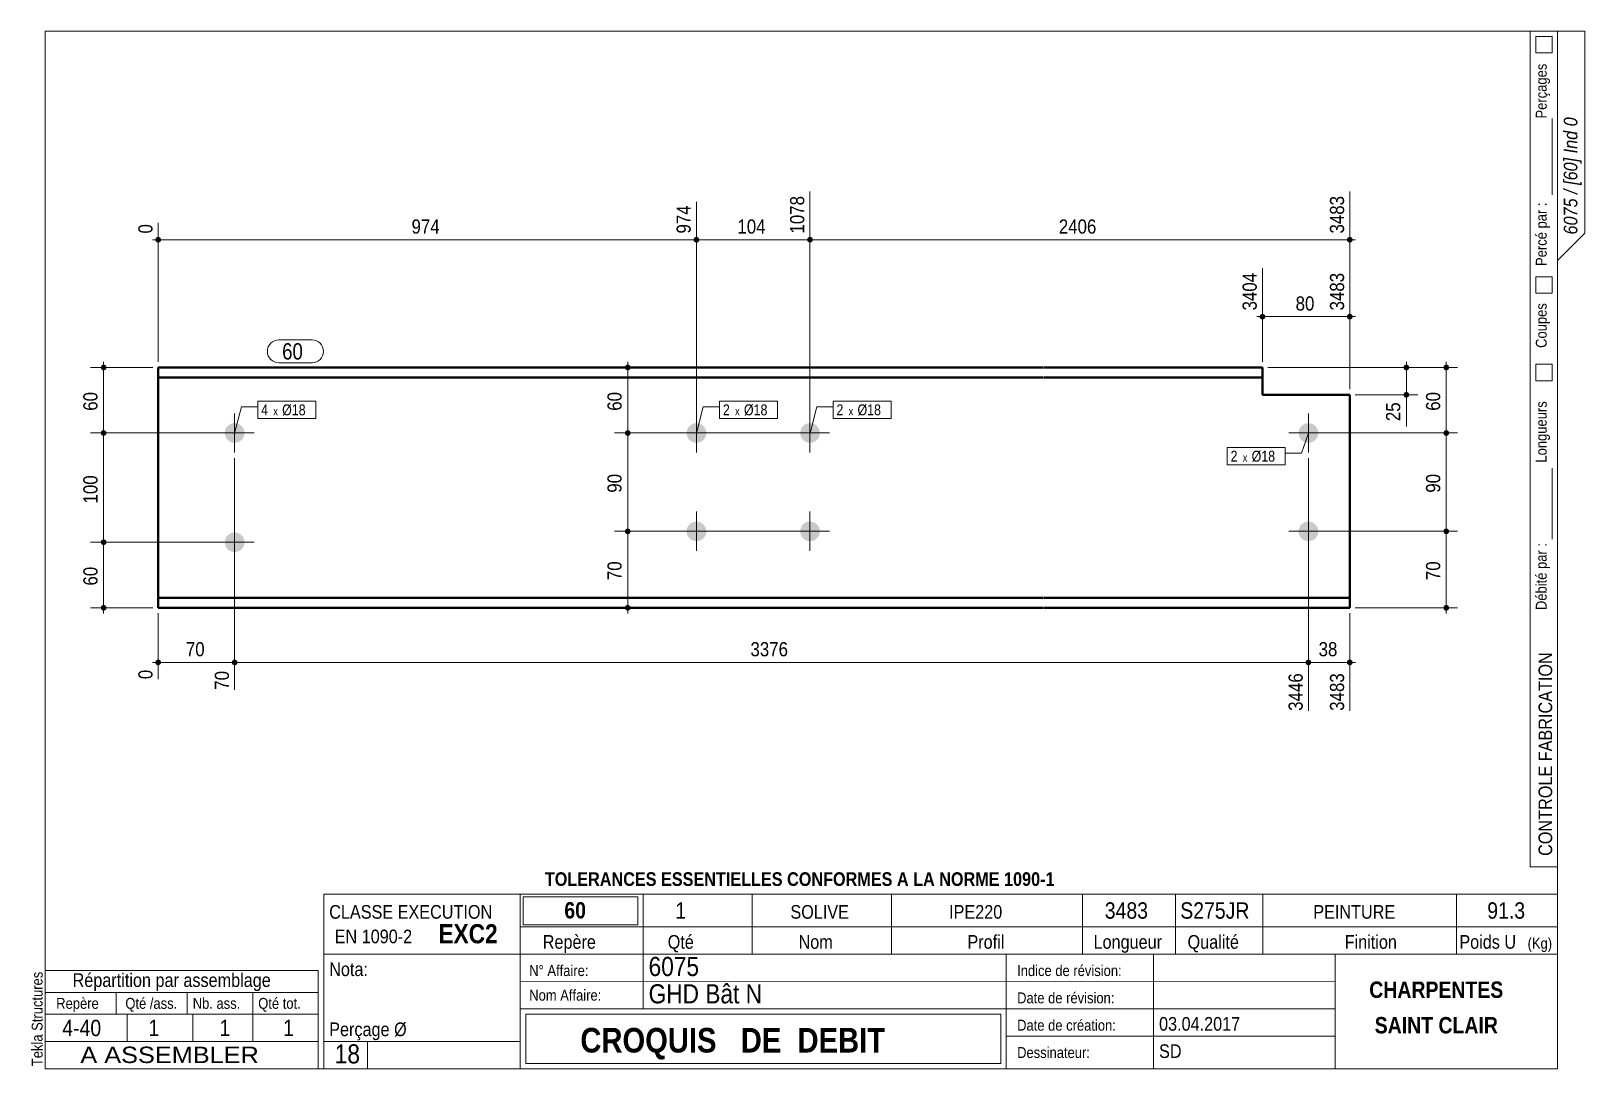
# Model space of a CAD drawing. Header units: millimetres. Extents: x 2 to 287, y 5 to 195.
import ezdxf

# ---------------------------------------------------------------- set-up
doc = ezdxf.new("R2010")
doc.units = ezdxf.units.MM
for name, color, linetype, lineweight in [('Autre type objet', 1, 'Continuous', 0), ('Boulon', 7, 'Continuous', 0), ('Cotation', 7, 'Continuous', 0), ('Désignation boulon', 3, 'Continuous', 0), ('Feuille dessin', 5, 'Continuous', 0), ('Piece', 2, 'Continuous', 0), ('Repère pièce', 3, 'Continuous', 0)]:
    doc.layers.add(name, color=color, linetype=linetype, lineweight=lineweight)
doc.styles.add('ARIAL', font='ARIAL.TTF')
doc.styles.add('ARIAL_BOLD', font='ARIALBD.TTF')
doc.styles.add('ARIAL_ITALIC', font='ARIALI.TTF')
doc.styles.add('ARIAL_NARROW', font='ARIAL.TTF')
doc.styles.add('COMIC_SANS_MS', font='COMIC.TTF')

# ---------------------------------------------------------------- blocks, each defined once
blk = doc.blocks.new('*A1')
at = {"layer": 'Boulon'}
for points in [[(122.47, 121.46), (122.47, 121.51), (122.47, 121.55), (122.47, 121.59), (122.48, 121.64), (122.48, 121.68), (122.49, 121.72), (122.5, 121.77), (122.51, 121.81), (122.52, 121.85), (122.53, 121.9), (122.54, 121.94), (122.56, 121.98), (122.57, 122.02), (122.59, 122.06), (122.6, 122.11), (122.62, 122.15), (122.64, 122.19), (122.66, 122.23), (122.68, 122.27), (122.7, 122.3), (122.72, 122.34), (122.74, 122.38), (122.77, 122.42), (122.79, 122.45), (122.82, 122.49), (122.85, 122.52), (122.87, 122.56), (122.9, 122.59), (122.93, 122.63), (122.96, 122.66), (122.99, 122.69), (123.02, 122.72), (123.06, 122.75), (123.09, 122.78), (123.12, 122.81), (123.16, 122.84), (123.19, 122.86), (123.23, 122.89), (123.26, 122.91), (123.3, 122.94), (123.34, 122.96), (123.38, 122.98), (123.42, 123), (123.46, 123.02), (123.5, 123.04), (123.54, 123.06), (123.58, 123.08), (123.62, 123.1), (123.66, 123.11), (123.7, 123.13), (123.74, 123.14), (123.78, 123.15), (123.83, 123.16), (123.87, 123.17), (123.91, 123.18), (123.96, 123.19), (124, 123.2), (124.04, 123.2), (124.09, 123.21), (124.13, 123.21), (124.18, 123.21), (124.22, 123.22), (124.26, 123.22), (124.31, 123.22), (124.35, 123.21), (124.4, 123.21), (124.44, 123.21), (124.49, 123.2), (124.53, 123.2), (124.57, 123.19), (124.62, 123.18), (124.66, 123.17), (124.7, 123.16), (124.74, 123.15), (124.79, 123.14), (124.83, 123.13), (124.87, 123.11), (124.91, 123.1), (124.95, 123.08), (124.99, 123.06), (125.03, 123.04), (125.07, 123.02), (125.11, 123), (125.15, 122.98), (125.19, 122.96), (125.23, 122.94), (125.26, 122.91), (125.3, 122.89), (125.34, 122.86), (125.37, 122.84), (125.41, 122.81), (125.44, 122.78), (125.47, 122.75), (125.51, 122.72), (125.54, 122.69), (125.57, 122.66), (125.6, 122.63), (125.63, 122.59), (125.66, 122.56), (125.68, 122.52), (125.71, 122.49), (125.74, 122.45), (125.76, 122.42), (125.79, 122.38), (125.81, 122.34), (125.83, 122.3), (125.85, 122.27), (125.87, 122.23), (125.89, 122.19), (125.91, 122.15), (125.93, 122.11), (125.94, 122.06), (125.96, 122.02), (125.97, 121.98), (125.99, 121.94), (126, 121.9), (126.01, 121.85), (126.02, 121.81), (126.03, 121.77), (126.04, 121.72), (126.05, 121.68), (126.05, 121.64), (126.06, 121.59), (126.06, 121.55), (126.06, 121.51), (126.06, 121.46), (126.06, 121.42), (126.06, 121.37), (126.06, 121.33), (126.06, 121.28), (126.06, 121.24), (126.05, 121.2), (126.05, 121.15), (126.04, 121.11), (126.03, 121.07), (126.02, 121.02), (126.01, 120.98), (126, 120.94), (125.99, 120.89), (125.97, 120.85), (125.96, 120.81), (125.94, 120.77), (125.93, 120.73), (125.91, 120.69), (125.89, 120.65), (125.87, 120.61), (125.85, 120.57), (125.83, 120.53), (125.81, 120.49), (125.79, 120.45), (125.76, 120.42), (125.74, 120.38), (125.71, 120.34), (125.68, 120.31), (125.66, 120.28), (125.63, 120.24), (125.6, 120.21), (125.57, 120.18), (125.54, 120.14), (125.51, 120.11), (125.47, 120.08), (125.44, 120.05), (125.41, 120.03), (125.37, 120), (125.34, 119.97), (125.3, 119.95), (125.26, 119.92), (125.23, 119.9), (125.19, 119.87), (125.15, 119.85), (125.11, 119.83), (125.07, 119.81), (125.03, 119.79), (124.99, 119.77), (124.95, 119.75), (124.91, 119.74), (124.87, 119.72), (124.83, 119.71), (124.79, 119.69), (124.74, 119.68), (124.7, 119.67), (124.66, 119.66), (124.62, 119.65), (124.57, 119.64), (124.53, 119.64), (124.49, 119.63), (124.44, 119.63), (124.4, 119.62), (124.35, 119.62), (124.31, 119.62), (124.26, 119.62), (124.22, 119.62), (124.18, 119.62), (124.13, 119.62), (124.09, 119.63), (124.04, 119.63), (124, 119.64), (123.96, 119.64), (123.91, 119.65), (123.87, 119.66), (123.83, 119.67), (123.78, 119.68), (123.74, 119.69), (123.7, 119.71), (123.66, 119.72), (123.62, 119.74), (123.58, 119.75), (123.54, 119.77), (123.5, 119.79), (123.46, 119.81), (123.42, 119.83), (123.38, 119.85), (123.34, 119.87), (123.3, 119.9), (123.26, 119.92), (123.23, 119.95), (123.19, 119.97), (123.16, 120), (123.12, 120.03), (123.09, 120.05), (123.06, 120.08), (123.02, 120.11), (122.99, 120.14), (122.96, 120.18), (122.93, 120.21), (122.9, 120.24), (122.87, 120.28), (122.85, 120.31), (122.82, 120.34), (122.79, 120.38), (122.77, 120.42), (122.74, 120.45), (122.72, 120.49), (122.7, 120.53), (122.68, 120.57), (122.66, 120.61), (122.64, 120.65), (122.62, 120.69), (122.6, 120.73), (122.59, 120.77), (122.57, 120.81), (122.56, 120.85), (122.54, 120.89), (122.53, 120.94), (122.52, 120.98), (122.51, 121.02), (122.5, 121.07), (122.49, 121.11), (122.48, 121.15), (122.48, 121.2), (122.47, 121.24), (122.47, 121.28), (122.47, 121.33), (122.47, 121.37), (122.46, 121.42)], [(122.47, 103.46), (122.47, 103.51), (122.47, 103.55), (122.47, 103.59), (122.48, 103.64), (122.48, 103.68), (122.49, 103.72), (122.5, 103.77), (122.51, 103.81), (122.52, 103.85), (122.53, 103.9), (122.54, 103.94), (122.56, 103.98), (122.57, 104.02), (122.59, 104.06), (122.6, 104.11), (122.62, 104.15), (122.64, 104.19), (122.66, 104.23), (122.68, 104.27), (122.7, 104.3), (122.72, 104.34), (122.74, 104.38), (122.77, 104.42), (122.79, 104.45), (122.82, 104.49), (122.85, 104.52), (122.87, 104.56), (122.9, 104.59), (122.93, 104.63), (122.96, 104.66), (122.99, 104.69), (123.02, 104.72), (123.06, 104.75), (123.09, 104.78), (123.12, 104.81), (123.16, 104.84), (123.19, 104.86), (123.23, 104.89), (123.26, 104.91), (123.3, 104.94), (123.34, 104.96), (123.38, 104.98), (123.42, 105), (123.46, 105.02), (123.5, 105.04), (123.54, 105.06), (123.58, 105.08), (123.62, 105.1), (123.66, 105.11), (123.7, 105.13), (123.74, 105.14), (123.78, 105.15), (123.83, 105.16), (123.87, 105.17), (123.91, 105.18), (123.96, 105.19), (124, 105.2), (124.04, 105.2), (124.09, 105.21), (124.13, 105.21), (124.18, 105.21), (124.22, 105.22), (124.26, 105.22), (124.31, 105.22), (124.35, 105.21), (124.4, 105.21), (124.44, 105.21), (124.49, 105.2), (124.53, 105.2), (124.57, 105.19), (124.62, 105.18), (124.66, 105.17), (124.7, 105.16), (124.74, 105.15), (124.79, 105.14), (124.83, 105.13), (124.87, 105.11), (124.91, 105.1), (124.95, 105.08), (124.99, 105.06), (125.03, 105.04), (125.07, 105.02), (125.11, 105), (125.15, 104.98), (125.19, 104.96), (125.23, 104.94), (125.26, 104.91), (125.3, 104.89), (125.34, 104.86), (125.37, 104.84), (125.41, 104.81), (125.44, 104.78), (125.47, 104.75), (125.51, 104.72), (125.54, 104.69), (125.57, 104.66), (125.6, 104.63), (125.63, 104.59), (125.66, 104.56), (125.68, 104.52), (125.71, 104.49), (125.74, 104.45), (125.76, 104.42), (125.79, 104.38), (125.81, 104.34), (125.83, 104.3), (125.85, 104.27), (125.87, 104.23), (125.89, 104.19), (125.91, 104.15), (125.93, 104.11), (125.94, 104.06), (125.96, 104.02), (125.97, 103.98), (125.99, 103.94), (126, 103.9), (126.01, 103.85), (126.02, 103.81), (126.03, 103.77), (126.04, 103.72), (126.05, 103.68), (126.05, 103.64), (126.06, 103.59), (126.06, 103.55), (126.06, 103.51), (126.06, 103.46), (126.06, 103.42), (126.06, 103.37), (126.06, 103.33), (126.06, 103.28), (126.06, 103.24), (126.05, 103.2), (126.05, 103.15), (126.04, 103.11), (126.03, 103.07), (126.02, 103.02), (126.01, 102.98), (126, 102.94), (125.99, 102.89), (125.97, 102.85), (125.96, 102.81), (125.94, 102.77), (125.93, 102.73), (125.91, 102.69), (125.89, 102.65), (125.87, 102.61), (125.85, 102.57), (125.83, 102.53), (125.81, 102.49), (125.79, 102.45), (125.76, 102.42), (125.74, 102.38), (125.71, 102.34), (125.68, 102.31), (125.66, 102.28), (125.63, 102.24), (125.6, 102.21), (125.57, 102.18), (125.54, 102.14), (125.51, 102.11), (125.47, 102.08), (125.44, 102.05), (125.41, 102.03), (125.37, 102), (125.34, 101.97), (125.3, 101.95), (125.26, 101.92), (125.23, 101.9), (125.19, 101.87), (125.15, 101.85), (125.11, 101.83), (125.07, 101.81), (125.03, 101.79), (124.99, 101.77), (124.95, 101.75), (124.91, 101.74), (124.87, 101.72), (124.83, 101.71), (124.79, 101.69), (124.74, 101.68), (124.7, 101.67), (124.66, 101.66), (124.62, 101.65), (124.57, 101.64), (124.53, 101.64), (124.49, 101.63), (124.44, 101.63), (124.4, 101.62), (124.35, 101.62), (124.31, 101.62), (124.26, 101.62), (124.22, 101.62), (124.18, 101.62), (124.13, 101.62), (124.09, 101.63), (124.04, 101.63), (124, 101.64), (123.96, 101.64), (123.91, 101.65), (123.87, 101.66), (123.83, 101.67), (123.78, 101.68), (123.74, 101.69), (123.7, 101.71), (123.66, 101.72), (123.62, 101.74), (123.58, 101.75), (123.54, 101.77), (123.5, 101.79), (123.46, 101.81), (123.42, 101.83), (123.38, 101.85), (123.34, 101.87), (123.3, 101.9), (123.26, 101.92), (123.23, 101.95), (123.19, 101.97), (123.16, 102), (123.12, 102.03), (123.09, 102.05), (123.06, 102.08), (123.02, 102.11), (122.99, 102.14), (122.96, 102.18), (122.93, 102.21), (122.9, 102.24), (122.87, 102.28), (122.85, 102.31), (122.82, 102.34), (122.79, 102.38), (122.77, 102.42), (122.74, 102.45), (122.72, 102.49), (122.7, 102.53), (122.68, 102.57), (122.66, 102.61), (122.64, 102.65), (122.62, 102.69), (122.6, 102.73), (122.59, 102.77), (122.57, 102.81), (122.56, 102.85), (122.54, 102.89), (122.53, 102.94), (122.52, 102.98), (122.51, 103.02), (122.5, 103.07), (122.49, 103.11), (122.48, 103.15), (122.48, 103.2), (122.47, 103.24), (122.47, 103.28), (122.47, 103.33), (122.47, 103.37), (122.46, 103.42)]]:
    blk.add_hatch(color=256, dxfattribs=at).paths.add_polyline_path(points, flags=17)
at = {"layer": 'Boulon', "linetype": 'Continuous', "lineweight": 0}
for p, q in [((124.26, 125.02), (124.26, 117.82)), ((127.86, 121.42), (120.66, 121.42)), ((124.26, 107.02), (124.26, 99.82)), ((127.86, 103.42), (120.66, 103.42))]:
    blk.add_line(p, q, dxfattribs=at)
blk = doc.blocks.new('*A2')
at = {"layer": 'Boulon'}
for points in [[(143.27, 121.46), (143.27, 121.51), (143.27, 121.55), (143.27, 121.59), (143.28, 121.64), (143.28, 121.68), (143.29, 121.72), (143.3, 121.77), (143.31, 121.81), (143.32, 121.85), (143.33, 121.9), (143.34, 121.94), (143.36, 121.98), (143.37, 122.02), (143.39, 122.06), (143.4, 122.11), (143.42, 122.15), (143.44, 122.19), (143.46, 122.23), (143.48, 122.27), (143.5, 122.3), (143.52, 122.34), (143.54, 122.38), (143.57, 122.42), (143.59, 122.45), (143.62, 122.49), (143.65, 122.52), (143.67, 122.56), (143.7, 122.59), (143.73, 122.63), (143.76, 122.66), (143.79, 122.69), (143.82, 122.72), (143.86, 122.75), (143.89, 122.78), (143.92, 122.81), (143.96, 122.84), (143.99, 122.86), (144.03, 122.89), (144.06, 122.91), (144.1, 122.94), (144.14, 122.96), (144.18, 122.98), (144.22, 123), (144.26, 123.02), (144.3, 123.04), (144.34, 123.06), (144.38, 123.08), (144.42, 123.1), (144.46, 123.11), (144.5, 123.13), (144.54, 123.14), (144.58, 123.15), (144.63, 123.16), (144.67, 123.17), (144.71, 123.18), (144.76, 123.19), (144.8, 123.2), (144.84, 123.2), (144.89, 123.21), (144.93, 123.21), (144.98, 123.21), (145.02, 123.22), (145.06, 123.22), (145.11, 123.22), (145.15, 123.21), (145.2, 123.21), (145.24, 123.21), (145.29, 123.2), (145.33, 123.2), (145.37, 123.19), (145.42, 123.18), (145.46, 123.17), (145.5, 123.16), (145.54, 123.15), (145.59, 123.14), (145.63, 123.13), (145.67, 123.11), (145.71, 123.1), (145.75, 123.08), (145.79, 123.06), (145.83, 123.04), (145.87, 123.02), (145.91, 123), (145.95, 122.98), (145.99, 122.96), (146.03, 122.94), (146.06, 122.91), (146.1, 122.89), (146.14, 122.86), (146.17, 122.84), (146.21, 122.81), (146.24, 122.78), (146.27, 122.75), (146.31, 122.72), (146.34, 122.69), (146.37, 122.66), (146.4, 122.63), (146.43, 122.59), (146.46, 122.56), (146.48, 122.52), (146.51, 122.49), (146.54, 122.45), (146.56, 122.42), (146.59, 122.38), (146.61, 122.34), (146.63, 122.3), (146.65, 122.27), (146.67, 122.23), (146.69, 122.19), (146.71, 122.15), (146.73, 122.11), (146.74, 122.06), (146.76, 122.02), (146.77, 121.98), (146.79, 121.94), (146.8, 121.9), (146.81, 121.85), (146.82, 121.81), (146.83, 121.77), (146.84, 121.72), (146.85, 121.68), (146.85, 121.64), (146.86, 121.59), (146.86, 121.55), (146.86, 121.51), (146.86, 121.46), (146.86, 121.42), (146.86, 121.37), (146.86, 121.33), (146.86, 121.28), (146.86, 121.24), (146.85, 121.2), (146.85, 121.15), (146.84, 121.11), (146.83, 121.07), (146.82, 121.02), (146.81, 120.98), (146.8, 120.94), (146.79, 120.89), (146.77, 120.85), (146.76, 120.81), (146.74, 120.77), (146.73, 120.73), (146.71, 120.69), (146.69, 120.65), (146.67, 120.61), (146.65, 120.57), (146.63, 120.53), (146.61, 120.49), (146.59, 120.45), (146.56, 120.42), (146.54, 120.38), (146.51, 120.34), (146.48, 120.31), (146.46, 120.28), (146.43, 120.24), (146.4, 120.21), (146.37, 120.18), (146.34, 120.14), (146.31, 120.11), (146.27, 120.08), (146.24, 120.05), (146.21, 120.03), (146.17, 120), (146.14, 119.97), (146.1, 119.95), (146.06, 119.92), (146.03, 119.9), (145.99, 119.87), (145.95, 119.85), (145.91, 119.83), (145.87, 119.81), (145.83, 119.79), (145.79, 119.77), (145.75, 119.75), (145.71, 119.74), (145.67, 119.72), (145.63, 119.71), (145.59, 119.69), (145.54, 119.68), (145.5, 119.67), (145.46, 119.66), (145.42, 119.65), (145.37, 119.64), (145.33, 119.64), (145.29, 119.63), (145.24, 119.63), (145.2, 119.62), (145.15, 119.62), (145.11, 119.62), (145.06, 119.62), (145.02, 119.62), (144.98, 119.62), (144.93, 119.62), (144.89, 119.63), (144.84, 119.63), (144.8, 119.64), (144.76, 119.64), (144.71, 119.65), (144.67, 119.66), (144.63, 119.67), (144.58, 119.68), (144.54, 119.69), (144.5, 119.71), (144.46, 119.72), (144.42, 119.74), (144.38, 119.75), (144.34, 119.77), (144.3, 119.79), (144.26, 119.81), (144.22, 119.83), (144.18, 119.85), (144.14, 119.87), (144.1, 119.9), (144.06, 119.92), (144.03, 119.95), (143.99, 119.97), (143.96, 120), (143.92, 120.03), (143.89, 120.05), (143.86, 120.08), (143.82, 120.11), (143.79, 120.14), (143.76, 120.18), (143.73, 120.21), (143.7, 120.24), (143.67, 120.28), (143.65, 120.31), (143.62, 120.34), (143.59, 120.38), (143.57, 120.42), (143.54, 120.45), (143.52, 120.49), (143.5, 120.53), (143.48, 120.57), (143.46, 120.61), (143.44, 120.65), (143.42, 120.69), (143.4, 120.73), (143.39, 120.77), (143.37, 120.81), (143.36, 120.85), (143.34, 120.89), (143.33, 120.94), (143.32, 120.98), (143.31, 121.02), (143.3, 121.07), (143.29, 121.11), (143.28, 121.15), (143.28, 121.2), (143.27, 121.24), (143.27, 121.28), (143.27, 121.33), (143.27, 121.37), (143.26, 121.42)], [(143.27, 103.46), (143.27, 103.51), (143.27, 103.55), (143.27, 103.59), (143.28, 103.64), (143.28, 103.68), (143.29, 103.72), (143.3, 103.77), (143.31, 103.81), (143.32, 103.85), (143.33, 103.9), (143.34, 103.94), (143.36, 103.98), (143.37, 104.02), (143.39, 104.06), (143.4, 104.11), (143.42, 104.15), (143.44, 104.19), (143.46, 104.23), (143.48, 104.27), (143.5, 104.3), (143.52, 104.34), (143.54, 104.38), (143.57, 104.42), (143.59, 104.45), (143.62, 104.49), (143.65, 104.52), (143.67, 104.56), (143.7, 104.59), (143.73, 104.63), (143.76, 104.66), (143.79, 104.69), (143.82, 104.72), (143.86, 104.75), (143.89, 104.78), (143.92, 104.81), (143.96, 104.84), (143.99, 104.86), (144.03, 104.89), (144.06, 104.91), (144.1, 104.94), (144.14, 104.96), (144.18, 104.98), (144.22, 105), (144.26, 105.02), (144.3, 105.04), (144.34, 105.06), (144.38, 105.08), (144.42, 105.1), (144.46, 105.11), (144.5, 105.13), (144.54, 105.14), (144.58, 105.15), (144.63, 105.16), (144.67, 105.17), (144.71, 105.18), (144.76, 105.19), (144.8, 105.2), (144.84, 105.2), (144.89, 105.21), (144.93, 105.21), (144.98, 105.21), (145.02, 105.22), (145.06, 105.22), (145.11, 105.22), (145.15, 105.21), (145.2, 105.21), (145.24, 105.21), (145.29, 105.2), (145.33, 105.2), (145.37, 105.19), (145.42, 105.18), (145.46, 105.17), (145.5, 105.16), (145.54, 105.15), (145.59, 105.14), (145.63, 105.13), (145.67, 105.11), (145.71, 105.1), (145.75, 105.08), (145.79, 105.06), (145.83, 105.04), (145.87, 105.02), (145.91, 105), (145.95, 104.98), (145.99, 104.96), (146.03, 104.94), (146.06, 104.91), (146.1, 104.89), (146.14, 104.86), (146.17, 104.84), (146.21, 104.81), (146.24, 104.78), (146.27, 104.75), (146.31, 104.72), (146.34, 104.69), (146.37, 104.66), (146.4, 104.63), (146.43, 104.59), (146.46, 104.56), (146.48, 104.52), (146.51, 104.49), (146.54, 104.45), (146.56, 104.42), (146.59, 104.38), (146.61, 104.34), (146.63, 104.3), (146.65, 104.27), (146.67, 104.23), (146.69, 104.19), (146.71, 104.15), (146.73, 104.11), (146.74, 104.06), (146.76, 104.02), (146.77, 103.98), (146.79, 103.94), (146.8, 103.9), (146.81, 103.85), (146.82, 103.81), (146.83, 103.77), (146.84, 103.72), (146.85, 103.68), (146.85, 103.64), (146.86, 103.59), (146.86, 103.55), (146.86, 103.51), (146.86, 103.46), (146.86, 103.42), (146.86, 103.37), (146.86, 103.33), (146.86, 103.28), (146.86, 103.24), (146.85, 103.2), (146.85, 103.15), (146.84, 103.11), (146.83, 103.07), (146.82, 103.02), (146.81, 102.98), (146.8, 102.94), (146.79, 102.89), (146.77, 102.85), (146.76, 102.81), (146.74, 102.77), (146.73, 102.73), (146.71, 102.69), (146.69, 102.65), (146.67, 102.61), (146.65, 102.57), (146.63, 102.53), (146.61, 102.49), (146.59, 102.45), (146.56, 102.42), (146.54, 102.38), (146.51, 102.34), (146.48, 102.31), (146.46, 102.28), (146.43, 102.24), (146.4, 102.21), (146.37, 102.18), (146.34, 102.14), (146.31, 102.11), (146.27, 102.08), (146.24, 102.05), (146.21, 102.03), (146.17, 102), (146.14, 101.97), (146.1, 101.95), (146.06, 101.92), (146.03, 101.9), (145.99, 101.87), (145.95, 101.85), (145.91, 101.83), (145.87, 101.81), (145.83, 101.79), (145.79, 101.77), (145.75, 101.75), (145.71, 101.74), (145.67, 101.72), (145.63, 101.71), (145.59, 101.69), (145.54, 101.68), (145.5, 101.67), (145.46, 101.66), (145.42, 101.65), (145.37, 101.64), (145.33, 101.64), (145.29, 101.63), (145.24, 101.63), (145.2, 101.62), (145.15, 101.62), (145.11, 101.62), (145.06, 101.62), (145.02, 101.62), (144.98, 101.62), (144.93, 101.62), (144.89, 101.63), (144.84, 101.63), (144.8, 101.64), (144.76, 101.64), (144.71, 101.65), (144.67, 101.66), (144.63, 101.67), (144.58, 101.68), (144.54, 101.69), (144.5, 101.71), (144.46, 101.72), (144.42, 101.74), (144.38, 101.75), (144.34, 101.77), (144.3, 101.79), (144.26, 101.81), (144.22, 101.83), (144.18, 101.85), (144.14, 101.87), (144.1, 101.9), (144.06, 101.92), (144.03, 101.95), (143.99, 101.97), (143.96, 102), (143.92, 102.03), (143.89, 102.05), (143.86, 102.08), (143.82, 102.11), (143.79, 102.14), (143.76, 102.18), (143.73, 102.21), (143.7, 102.24), (143.67, 102.28), (143.65, 102.31), (143.62, 102.34), (143.59, 102.38), (143.57, 102.42), (143.54, 102.45), (143.52, 102.49), (143.5, 102.53), (143.48, 102.57), (143.46, 102.61), (143.44, 102.65), (143.42, 102.69), (143.4, 102.73), (143.39, 102.77), (143.37, 102.81), (143.36, 102.85), (143.34, 102.89), (143.33, 102.94), (143.32, 102.98), (143.31, 103.02), (143.3, 103.07), (143.29, 103.11), (143.28, 103.15), (143.28, 103.2), (143.27, 103.24), (143.27, 103.28), (143.27, 103.33), (143.27, 103.37), (143.26, 103.42)]]:
    blk.add_hatch(color=256, dxfattribs=at).paths.add_polyline_path(points, flags=17)
at = {"layer": 'Boulon', "linetype": 'Continuous', "lineweight": 0}
for p, q in [((145.06, 125.02), (145.06, 117.82)), ((148.66, 121.42), (141.46, 121.42)), ((145.06, 107.02), (145.06, 99.82)), ((148.66, 103.42), (141.46, 103.42))]:
    blk.add_line(p, q, dxfattribs=at)
blk = doc.blocks.new('*A3')
at = {"layer": 'Boulon'}
for points in [[(37.88, 121.46), (37.88, 121.51), (37.89, 121.55), (37.89, 121.59), (37.89, 121.64), (37.9, 121.68), (37.91, 121.72), (37.91, 121.77), (37.92, 121.81), (37.93, 121.85), (37.95, 121.9), (37.96, 121.94), (37.97, 121.98), (37.99, 122.02), (38, 122.06), (38.02, 122.11), (38.03, 122.15), (38.05, 122.19), (38.07, 122.23), (38.09, 122.27), (38.11, 122.3), (38.14, 122.34), (38.16, 122.38), (38.18, 122.42), (38.21, 122.45), (38.23, 122.49), (38.26, 122.52), (38.29, 122.56), (38.32, 122.59), (38.35, 122.63), (38.38, 122.66), (38.41, 122.69), (38.44, 122.72), (38.47, 122.75), (38.5, 122.78), (38.54, 122.81), (38.57, 122.84), (38.61, 122.86), (38.64, 122.89), (38.68, 122.91), (38.72, 122.94), (38.75, 122.96), (38.79, 122.98), (38.83, 123), (38.87, 123.02), (38.91, 123.04), (38.95, 123.06), (38.99, 123.08), (39.03, 123.1), (39.07, 123.11), (39.12, 123.13), (39.16, 123.14), (39.2, 123.15), (39.24, 123.16), (39.29, 123.17), (39.33, 123.18), (39.37, 123.19), (39.42, 123.2), (39.46, 123.2), (39.5, 123.21), (39.55, 123.21), (39.59, 123.21), (39.64, 123.22), (39.68, 123.22), (39.72, 123.22), (39.77, 123.21), (39.81, 123.21), (39.86, 123.21), (39.9, 123.2), (39.94, 123.2), (39.99, 123.19), (40.03, 123.18), (40.07, 123.17), (40.12, 123.16), (40.16, 123.15), (40.2, 123.14), (40.24, 123.13), (40.29, 123.11), (40.33, 123.1), (40.37, 123.08), (40.41, 123.06), (40.45, 123.04), (40.49, 123.02), (40.53, 123), (40.57, 122.98), (40.61, 122.96), (40.64, 122.94), (40.68, 122.91), (40.72, 122.89), (40.75, 122.86), (40.79, 122.84), (40.82, 122.81), (40.86, 122.78), (40.89, 122.75), (40.92, 122.72), (40.95, 122.69), (40.98, 122.66), (41.01, 122.63), (41.04, 122.59), (41.07, 122.56), (41.1, 122.52), (41.13, 122.49), (41.15, 122.45), (41.18, 122.42), (41.2, 122.38), (41.22, 122.34), (41.25, 122.3), (41.27, 122.27), (41.29, 122.23), (41.31, 122.19), (41.33, 122.15), (41.34, 122.11), (41.36, 122.06), (41.38, 122.02), (41.39, 121.98), (41.4, 121.94), (41.42, 121.9), (41.43, 121.85), (41.44, 121.81), (41.45, 121.77), (41.45, 121.72), (41.46, 121.68), (41.47, 121.64), (41.47, 121.59), (41.48, 121.55), (41.48, 121.51), (41.48, 121.46), (41.48, 121.42), (41.48, 121.37), (41.48, 121.33), (41.48, 121.28), (41.47, 121.24), (41.47, 121.2), (41.46, 121.15), (41.45, 121.11), (41.45, 121.07), (41.44, 121.02), (41.43, 120.98), (41.42, 120.94), (41.4, 120.89), (41.39, 120.85), (41.38, 120.81), (41.36, 120.77), (41.34, 120.73), (41.33, 120.69), (41.31, 120.65), (41.29, 120.61), (41.27, 120.57), (41.25, 120.53), (41.22, 120.49), (41.2, 120.45), (41.18, 120.42), (41.15, 120.38), (41.13, 120.34), (41.1, 120.31), (41.07, 120.28), (41.04, 120.24), (41.01, 120.21), (40.98, 120.18), (40.95, 120.14), (40.92, 120.11), (40.89, 120.08), (40.86, 120.05), (40.82, 120.03), (40.79, 120), (40.75, 119.97), (40.72, 119.95), (40.68, 119.92), (40.64, 119.9), (40.61, 119.87), (40.57, 119.85), (40.53, 119.83), (40.49, 119.81), (40.45, 119.79), (40.41, 119.77), (40.37, 119.75), (40.33, 119.74), (40.29, 119.72), (40.24, 119.71), (40.2, 119.69), (40.16, 119.68), (40.12, 119.67), (40.07, 119.66), (40.03, 119.65), (39.99, 119.64), (39.94, 119.64), (39.9, 119.63), (39.86, 119.63), (39.81, 119.62), (39.77, 119.62), (39.72, 119.62), (39.68, 119.62), (39.64, 119.62), (39.59, 119.62), (39.55, 119.62), (39.5, 119.63), (39.46, 119.63), (39.42, 119.64), (39.37, 119.64), (39.33, 119.65), (39.29, 119.66), (39.24, 119.67), (39.2, 119.68), (39.16, 119.69), (39.12, 119.71), (39.07, 119.72), (39.03, 119.74), (38.99, 119.75), (38.95, 119.77), (38.91, 119.79), (38.87, 119.81), (38.83, 119.83), (38.79, 119.85), (38.75, 119.87), (38.72, 119.9), (38.68, 119.92), (38.64, 119.95), (38.61, 119.97), (38.57, 120), (38.54, 120.03), (38.5, 120.05), (38.47, 120.08), (38.44, 120.11), (38.41, 120.14), (38.38, 120.18), (38.35, 120.21), (38.32, 120.24), (38.29, 120.28), (38.26, 120.31), (38.23, 120.34), (38.21, 120.38), (38.18, 120.42), (38.16, 120.45), (38.14, 120.49), (38.11, 120.53), (38.09, 120.57), (38.07, 120.61), (38.05, 120.65), (38.03, 120.69), (38.02, 120.73), (38, 120.77), (37.99, 120.81), (37.97, 120.85), (37.96, 120.89), (37.95, 120.94), (37.93, 120.98), (37.92, 121.02), (37.91, 121.07), (37.91, 121.11), (37.9, 121.15), (37.89, 121.2), (37.89, 121.24), (37.89, 121.28), (37.88, 121.33), (37.88, 121.37), (37.88, 121.42)], [(37.88, 101.46), (37.88, 101.51), (37.89, 101.55), (37.89, 101.59), (37.89, 101.64), (37.9, 101.68), (37.91, 101.72), (37.91, 101.77), (37.92, 101.81), (37.93, 101.85), (37.95, 101.9), (37.96, 101.94), (37.97, 101.98), (37.99, 102.02), (38, 102.06), (38.02, 102.11), (38.03, 102.15), (38.05, 102.19), (38.07, 102.23), (38.09, 102.27), (38.11, 102.3), (38.14, 102.34), (38.16, 102.38), (38.18, 102.42), (38.21, 102.45), (38.23, 102.49), (38.26, 102.52), (38.29, 102.56), (38.32, 102.59), (38.35, 102.63), (38.38, 102.66), (38.41, 102.69), (38.44, 102.72), (38.47, 102.75), (38.5, 102.78), (38.54, 102.81), (38.57, 102.84), (38.61, 102.86), (38.64, 102.89), (38.68, 102.91), (38.72, 102.94), (38.75, 102.96), (38.79, 102.98), (38.83, 103), (38.87, 103.02), (38.91, 103.04), (38.95, 103.06), (38.99, 103.08), (39.03, 103.1), (39.07, 103.11), (39.12, 103.13), (39.16, 103.14), (39.2, 103.15), (39.24, 103.16), (39.29, 103.17), (39.33, 103.18), (39.37, 103.19), (39.42, 103.2), (39.46, 103.2), (39.5, 103.21), (39.55, 103.21), (39.59, 103.21), (39.64, 103.22), (39.68, 103.22), (39.72, 103.22), (39.77, 103.21), (39.81, 103.21), (39.86, 103.21), (39.9, 103.2), (39.94, 103.2), (39.99, 103.19), (40.03, 103.18), (40.07, 103.17), (40.12, 103.16), (40.16, 103.15), (40.2, 103.14), (40.24, 103.13), (40.29, 103.11), (40.33, 103.1), (40.37, 103.08), (40.41, 103.06), (40.45, 103.04), (40.49, 103.02), (40.53, 103), (40.57, 102.98), (40.61, 102.96), (40.64, 102.94), (40.68, 102.91), (40.72, 102.89), (40.75, 102.86), (40.79, 102.84), (40.82, 102.81), (40.86, 102.78), (40.89, 102.75), (40.92, 102.72), (40.95, 102.69), (40.98, 102.66), (41.01, 102.63), (41.04, 102.59), (41.07, 102.56), (41.1, 102.52), (41.13, 102.49), (41.15, 102.45), (41.18, 102.42), (41.2, 102.38), (41.22, 102.34), (41.25, 102.3), (41.27, 102.27), (41.29, 102.23), (41.31, 102.19), (41.33, 102.15), (41.34, 102.11), (41.36, 102.06), (41.38, 102.02), (41.39, 101.98), (41.4, 101.94), (41.42, 101.9), (41.43, 101.85), (41.44, 101.81), (41.45, 101.77), (41.45, 101.72), (41.46, 101.68), (41.47, 101.64), (41.47, 101.59), (41.48, 101.55), (41.48, 101.51), (41.48, 101.46), (41.48, 101.42), (41.48, 101.37), (41.48, 101.33), (41.48, 101.28), (41.47, 101.24), (41.47, 101.2), (41.46, 101.15), (41.45, 101.11), (41.45, 101.07), (41.44, 101.02), (41.43, 100.98), (41.42, 100.94), (41.4, 100.89), (41.39, 100.85), (41.38, 100.81), (41.36, 100.77), (41.34, 100.73), (41.33, 100.69), (41.31, 100.65), (41.29, 100.61), (41.27, 100.57), (41.25, 100.53), (41.22, 100.49), (41.2, 100.45), (41.18, 100.42), (41.15, 100.38), (41.13, 100.34), (41.1, 100.31), (41.07, 100.28), (41.04, 100.24), (41.01, 100.21), (40.98, 100.18), (40.95, 100.14), (40.92, 100.11), (40.89, 100.08), (40.86, 100.05), (40.82, 100.03), (40.79, 100), (40.75, 99.97), (40.72, 99.95), (40.68, 99.92), (40.64, 99.9), (40.61, 99.87), (40.57, 99.85), (40.53, 99.83), (40.49, 99.81), (40.45, 99.79), (40.41, 99.77), (40.37, 99.75), (40.33, 99.74), (40.29, 99.72), (40.24, 99.71), (40.2, 99.69), (40.16, 99.68), (40.12, 99.67), (40.07, 99.66), (40.03, 99.65), (39.99, 99.64), (39.94, 99.64), (39.9, 99.63), (39.86, 99.63), (39.81, 99.62), (39.77, 99.62), (39.72, 99.62), (39.68, 99.62), (39.64, 99.62), (39.59, 99.62), (39.55, 99.62), (39.5, 99.63), (39.46, 99.63), (39.42, 99.64), (39.37, 99.64), (39.33, 99.65), (39.29, 99.66), (39.24, 99.67), (39.2, 99.68), (39.16, 99.69), (39.12, 99.71), (39.07, 99.72), (39.03, 99.74), (38.99, 99.75), (38.95, 99.77), (38.91, 99.79), (38.87, 99.81), (38.83, 99.83), (38.79, 99.85), (38.75, 99.87), (38.72, 99.9), (38.68, 99.92), (38.64, 99.95), (38.61, 99.97), (38.57, 100), (38.54, 100.03), (38.5, 100.05), (38.47, 100.08), (38.44, 100.11), (38.41, 100.14), (38.38, 100.18), (38.35, 100.21), (38.32, 100.24), (38.29, 100.28), (38.26, 100.31), (38.23, 100.34), (38.21, 100.38), (38.18, 100.42), (38.16, 100.45), (38.14, 100.49), (38.11, 100.53), (38.09, 100.57), (38.07, 100.61), (38.05, 100.65), (38.03, 100.69), (38.02, 100.73), (38, 100.77), (37.99, 100.81), (37.97, 100.85), (37.96, 100.89), (37.95, 100.94), (37.93, 100.98), (37.92, 101.02), (37.91, 101.07), (37.91, 101.11), (37.9, 101.15), (37.89, 101.2), (37.89, 101.24), (37.89, 101.28), (37.88, 101.33), (37.88, 101.37), (37.88, 101.42)]]:
    blk.add_hatch(color=256, dxfattribs=at).paths.add_polyline_path(points, flags=17)
at = {"layer": 'Boulon', "linetype": 'Continuous', "lineweight": 0}
for p, q in [((39.68, 125.02), (39.68, 117.82)), ((36.08, 121.42), (43.28, 121.42)), ((39.68, 105.02), (39.68, 97.82)), ((36.08, 101.42), (43.28, 101.42))]:
    blk.add_line(p, q, dxfattribs=at)
blk = doc.blocks.new('*A4')
at = {"layer": 'Boulon'}
for points in [[(37.88, 121.46), (37.88, 121.51), (37.89, 121.55), (37.89, 121.59), (37.89, 121.64), (37.9, 121.68), (37.91, 121.72), (37.91, 121.77), (37.92, 121.81), (37.93, 121.85), (37.95, 121.9), (37.96, 121.94), (37.97, 121.98), (37.99, 122.02), (38, 122.06), (38.02, 122.11), (38.03, 122.15), (38.05, 122.19), (38.07, 122.23), (38.09, 122.27), (38.11, 122.3), (38.14, 122.34), (38.16, 122.38), (38.18, 122.42), (38.21, 122.45), (38.23, 122.49), (38.26, 122.52), (38.29, 122.56), (38.32, 122.59), (38.35, 122.63), (38.38, 122.66), (38.41, 122.69), (38.44, 122.72), (38.47, 122.75), (38.5, 122.78), (38.54, 122.81), (38.57, 122.84), (38.61, 122.86), (38.64, 122.89), (38.68, 122.91), (38.72, 122.94), (38.75, 122.96), (38.79, 122.98), (38.83, 123), (38.87, 123.02), (38.91, 123.04), (38.95, 123.06), (38.99, 123.08), (39.03, 123.1), (39.07, 123.11), (39.12, 123.13), (39.16, 123.14), (39.2, 123.15), (39.24, 123.16), (39.29, 123.17), (39.33, 123.18), (39.37, 123.19), (39.42, 123.2), (39.46, 123.2), (39.5, 123.21), (39.55, 123.21), (39.59, 123.21), (39.64, 123.22), (39.68, 123.22), (39.72, 123.22), (39.77, 123.21), (39.81, 123.21), (39.86, 123.21), (39.9, 123.2), (39.94, 123.2), (39.99, 123.19), (40.03, 123.18), (40.07, 123.17), (40.12, 123.16), (40.16, 123.15), (40.2, 123.14), (40.24, 123.13), (40.29, 123.11), (40.33, 123.1), (40.37, 123.08), (40.41, 123.06), (40.45, 123.04), (40.49, 123.02), (40.53, 123), (40.57, 122.98), (40.61, 122.96), (40.64, 122.94), (40.68, 122.91), (40.72, 122.89), (40.75, 122.86), (40.79, 122.84), (40.82, 122.81), (40.86, 122.78), (40.89, 122.75), (40.92, 122.72), (40.95, 122.69), (40.98, 122.66), (41.01, 122.63), (41.04, 122.59), (41.07, 122.56), (41.1, 122.52), (41.13, 122.49), (41.15, 122.45), (41.18, 122.42), (41.2, 122.38), (41.22, 122.34), (41.25, 122.3), (41.27, 122.27), (41.29, 122.23), (41.31, 122.19), (41.33, 122.15), (41.34, 122.11), (41.36, 122.06), (41.38, 122.02), (41.39, 121.98), (41.4, 121.94), (41.42, 121.9), (41.43, 121.85), (41.44, 121.81), (41.45, 121.77), (41.45, 121.72), (41.46, 121.68), (41.47, 121.64), (41.47, 121.59), (41.48, 121.55), (41.48, 121.51), (41.48, 121.46), (41.48, 121.42), (41.48, 121.37), (41.48, 121.33), (41.48, 121.28), (41.47, 121.24), (41.47, 121.2), (41.46, 121.15), (41.45, 121.11), (41.45, 121.07), (41.44, 121.02), (41.43, 120.98), (41.42, 120.94), (41.4, 120.89), (41.39, 120.85), (41.38, 120.81), (41.36, 120.77), (41.34, 120.73), (41.33, 120.69), (41.31, 120.65), (41.29, 120.61), (41.27, 120.57), (41.25, 120.53), (41.22, 120.49), (41.2, 120.45), (41.18, 120.42), (41.15, 120.38), (41.13, 120.34), (41.1, 120.31), (41.07, 120.28), (41.04, 120.24), (41.01, 120.21), (40.98, 120.18), (40.95, 120.14), (40.92, 120.11), (40.89, 120.08), (40.86, 120.05), (40.82, 120.03), (40.79, 120), (40.75, 119.97), (40.72, 119.95), (40.68, 119.92), (40.64, 119.9), (40.61, 119.87), (40.57, 119.85), (40.53, 119.83), (40.49, 119.81), (40.45, 119.79), (40.41, 119.77), (40.37, 119.75), (40.33, 119.74), (40.29, 119.72), (40.24, 119.71), (40.2, 119.69), (40.16, 119.68), (40.12, 119.67), (40.07, 119.66), (40.03, 119.65), (39.99, 119.64), (39.94, 119.64), (39.9, 119.63), (39.86, 119.63), (39.81, 119.62), (39.77, 119.62), (39.72, 119.62), (39.68, 119.62), (39.64, 119.62), (39.59, 119.62), (39.55, 119.62), (39.5, 119.63), (39.46, 119.63), (39.42, 119.64), (39.37, 119.64), (39.33, 119.65), (39.29, 119.66), (39.24, 119.67), (39.2, 119.68), (39.16, 119.69), (39.12, 119.71), (39.07, 119.72), (39.03, 119.74), (38.99, 119.75), (38.95, 119.77), (38.91, 119.79), (38.87, 119.81), (38.83, 119.83), (38.79, 119.85), (38.75, 119.87), (38.72, 119.9), (38.68, 119.92), (38.64, 119.95), (38.61, 119.97), (38.57, 120), (38.54, 120.03), (38.5, 120.05), (38.47, 120.08), (38.44, 120.11), (38.41, 120.14), (38.38, 120.18), (38.35, 120.21), (38.32, 120.24), (38.29, 120.28), (38.26, 120.31), (38.23, 120.34), (38.21, 120.38), (38.18, 120.42), (38.16, 120.45), (38.14, 120.49), (38.11, 120.53), (38.09, 120.57), (38.07, 120.61), (38.05, 120.65), (38.03, 120.69), (38.02, 120.73), (38, 120.77), (37.99, 120.81), (37.97, 120.85), (37.96, 120.89), (37.95, 120.94), (37.93, 120.98), (37.92, 121.02), (37.91, 121.07), (37.91, 121.11), (37.9, 121.15), (37.89, 121.2), (37.89, 121.24), (37.89, 121.28), (37.88, 121.33), (37.88, 121.37), (37.88, 121.42)], [(37.88, 101.46), (37.88, 101.51), (37.89, 101.55), (37.89, 101.59), (37.89, 101.64), (37.9, 101.68), (37.91, 101.72), (37.91, 101.77), (37.92, 101.81), (37.93, 101.85), (37.95, 101.9), (37.96, 101.94), (37.97, 101.98), (37.99, 102.02), (38, 102.06), (38.02, 102.11), (38.03, 102.15), (38.05, 102.19), (38.07, 102.23), (38.09, 102.27), (38.11, 102.3), (38.14, 102.34), (38.16, 102.38), (38.18, 102.42), (38.21, 102.45), (38.23, 102.49), (38.26, 102.52), (38.29, 102.56), (38.32, 102.59), (38.35, 102.63), (38.38, 102.66), (38.41, 102.69), (38.44, 102.72), (38.47, 102.75), (38.5, 102.78), (38.54, 102.81), (38.57, 102.84), (38.61, 102.86), (38.64, 102.89), (38.68, 102.91), (38.72, 102.94), (38.75, 102.96), (38.79, 102.98), (38.83, 103), (38.87, 103.02), (38.91, 103.04), (38.95, 103.06), (38.99, 103.08), (39.03, 103.1), (39.07, 103.11), (39.12, 103.13), (39.16, 103.14), (39.2, 103.15), (39.24, 103.16), (39.29, 103.17), (39.33, 103.18), (39.37, 103.19), (39.42, 103.2), (39.46, 103.2), (39.5, 103.21), (39.55, 103.21), (39.59, 103.21), (39.64, 103.22), (39.68, 103.22), (39.72, 103.22), (39.77, 103.21), (39.81, 103.21), (39.86, 103.21), (39.9, 103.2), (39.94, 103.2), (39.99, 103.19), (40.03, 103.18), (40.07, 103.17), (40.12, 103.16), (40.16, 103.15), (40.2, 103.14), (40.24, 103.13), (40.29, 103.11), (40.33, 103.1), (40.37, 103.08), (40.41, 103.06), (40.45, 103.04), (40.49, 103.02), (40.53, 103), (40.57, 102.98), (40.61, 102.96), (40.64, 102.94), (40.68, 102.91), (40.72, 102.89), (40.75, 102.86), (40.79, 102.84), (40.82, 102.81), (40.86, 102.78), (40.89, 102.75), (40.92, 102.72), (40.95, 102.69), (40.98, 102.66), (41.01, 102.63), (41.04, 102.59), (41.07, 102.56), (41.1, 102.52), (41.13, 102.49), (41.15, 102.45), (41.18, 102.42), (41.2, 102.38), (41.22, 102.34), (41.25, 102.3), (41.27, 102.27), (41.29, 102.23), (41.31, 102.19), (41.33, 102.15), (41.34, 102.11), (41.36, 102.06), (41.38, 102.02), (41.39, 101.98), (41.4, 101.94), (41.42, 101.9), (41.43, 101.85), (41.44, 101.81), (41.45, 101.77), (41.45, 101.72), (41.46, 101.68), (41.47, 101.64), (41.47, 101.59), (41.48, 101.55), (41.48, 101.51), (41.48, 101.46), (41.48, 101.42), (41.48, 101.37), (41.48, 101.33), (41.48, 101.28), (41.47, 101.24), (41.47, 101.2), (41.46, 101.15), (41.45, 101.11), (41.45, 101.07), (41.44, 101.02), (41.43, 100.98), (41.42, 100.94), (41.4, 100.89), (41.39, 100.85), (41.38, 100.81), (41.36, 100.77), (41.34, 100.73), (41.33, 100.69), (41.31, 100.65), (41.29, 100.61), (41.27, 100.57), (41.25, 100.53), (41.22, 100.49), (41.2, 100.45), (41.18, 100.42), (41.15, 100.38), (41.13, 100.34), (41.1, 100.31), (41.07, 100.28), (41.04, 100.24), (41.01, 100.21), (40.98, 100.18), (40.95, 100.14), (40.92, 100.11), (40.89, 100.08), (40.86, 100.05), (40.82, 100.03), (40.79, 100), (40.75, 99.97), (40.72, 99.95), (40.68, 99.92), (40.64, 99.9), (40.61, 99.87), (40.57, 99.85), (40.53, 99.83), (40.49, 99.81), (40.45, 99.79), (40.41, 99.77), (40.37, 99.75), (40.33, 99.74), (40.29, 99.72), (40.24, 99.71), (40.2, 99.69), (40.16, 99.68), (40.12, 99.67), (40.07, 99.66), (40.03, 99.65), (39.99, 99.64), (39.94, 99.64), (39.9, 99.63), (39.86, 99.63), (39.81, 99.62), (39.77, 99.62), (39.72, 99.62), (39.68, 99.62), (39.64, 99.62), (39.59, 99.62), (39.55, 99.62), (39.5, 99.63), (39.46, 99.63), (39.42, 99.64), (39.37, 99.64), (39.33, 99.65), (39.29, 99.66), (39.24, 99.67), (39.2, 99.68), (39.16, 99.69), (39.12, 99.71), (39.07, 99.72), (39.03, 99.74), (38.99, 99.75), (38.95, 99.77), (38.91, 99.79), (38.87, 99.81), (38.83, 99.83), (38.79, 99.85), (38.75, 99.87), (38.72, 99.9), (38.68, 99.92), (38.64, 99.95), (38.61, 99.97), (38.57, 100), (38.54, 100.03), (38.5, 100.05), (38.47, 100.08), (38.44, 100.11), (38.41, 100.14), (38.38, 100.18), (38.35, 100.21), (38.32, 100.24), (38.29, 100.28), (38.26, 100.31), (38.23, 100.34), (38.21, 100.38), (38.18, 100.42), (38.16, 100.45), (38.14, 100.49), (38.11, 100.53), (38.09, 100.57), (38.07, 100.61), (38.05, 100.65), (38.03, 100.69), (38.02, 100.73), (38, 100.77), (37.99, 100.81), (37.97, 100.85), (37.96, 100.89), (37.95, 100.94), (37.93, 100.98), (37.92, 101.02), (37.91, 101.07), (37.91, 101.11), (37.9, 101.15), (37.89, 101.2), (37.89, 101.24), (37.89, 101.28), (37.88, 101.33), (37.88, 101.37), (37.88, 101.42)]]:
    blk.add_hatch(color=256, dxfattribs=at).paths.add_polyline_path(points, flags=17)
at = {"layer": 'Boulon', "linetype": 'Continuous', "lineweight": 0}
for p, q in [((39.68, 125.02), (39.68, 117.82)), ((36.08, 121.42), (43.28, 121.42)), ((39.68, 105.02), (39.68, 97.82)), ((36.08, 101.42), (43.28, 101.42))]:
    blk.add_line(p, q, dxfattribs=at)
blk = doc.blocks.new('*A5')
at = {"layer": 'Boulon'}
for points in [[(234.55, 121.46), (234.56, 121.51), (234.56, 121.55), (234.56, 121.59), (234.57, 121.64), (234.57, 121.68), (234.58, 121.72), (234.59, 121.77), (234.6, 121.81), (234.61, 121.85), (234.62, 121.9), (234.63, 121.94), (234.64, 121.98), (234.66, 122.02), (234.67, 122.06), (234.69, 122.11), (234.71, 122.15), (234.73, 122.19), (234.75, 122.23), (234.77, 122.27), (234.79, 122.3), (234.81, 122.34), (234.83, 122.38), (234.86, 122.42), (234.88, 122.45), (234.91, 122.49), (234.93, 122.52), (234.96, 122.56), (234.99, 122.59), (235.02, 122.63), (235.05, 122.66), (235.08, 122.69), (235.11, 122.72), (235.15, 122.75), (235.18, 122.78), (235.21, 122.81), (235.25, 122.84), (235.28, 122.86), (235.32, 122.89), (235.35, 122.91), (235.39, 122.94), (235.43, 122.96), (235.47, 122.98), (235.51, 123), (235.54, 123.02), (235.58, 123.04), (235.62, 123.06), (235.67, 123.08), (235.71, 123.1), (235.75, 123.11), (235.79, 123.13), (235.83, 123.14), (235.87, 123.15), (235.92, 123.16), (235.96, 123.17), (236, 123.18), (236.05, 123.19), (236.09, 123.2), (236.13, 123.2), (236.18, 123.21), (236.22, 123.21), (236.27, 123.21), (236.31, 123.22), (236.35, 123.22), (236.4, 123.22), (236.44, 123.21), (236.49, 123.21), (236.53, 123.21), (236.57, 123.2), (236.62, 123.2), (236.66, 123.19), (236.71, 123.18), (236.75, 123.17), (236.79, 123.16), (236.83, 123.15), (236.88, 123.14), (236.92, 123.13), (236.96, 123.11), (237, 123.1), (237.04, 123.08), (237.08, 123.06), (237.12, 123.04), (237.16, 123.02), (237.2, 123), (237.24, 122.98), (237.28, 122.96), (237.32, 122.94), (237.35, 122.91), (237.39, 122.89), (237.43, 122.86), (237.46, 122.84), (237.5, 122.81), (237.53, 122.78), (237.56, 122.75), (237.6, 122.72), (237.63, 122.69), (237.66, 122.66), (237.69, 122.63), (237.72, 122.59), (237.75, 122.56), (237.77, 122.52), (237.8, 122.49), (237.83, 122.45), (237.85, 122.42), (237.87, 122.38), (237.9, 122.34), (237.92, 122.3), (237.94, 122.27), (237.96, 122.23), (237.98, 122.19), (238, 122.15), (238.02, 122.11), (238.03, 122.06), (238.05, 122.02), (238.06, 121.98), (238.08, 121.94), (238.09, 121.9), (238.1, 121.85), (238.11, 121.81), (238.12, 121.77), (238.13, 121.72), (238.13, 121.68), (238.14, 121.64), (238.15, 121.59), (238.15, 121.55), (238.15, 121.51), (238.15, 121.46), (238.15, 121.42), (238.15, 121.37), (238.15, 121.33), (238.15, 121.28), (238.15, 121.24), (238.14, 121.2), (238.13, 121.15), (238.13, 121.11), (238.12, 121.07), (238.11, 121.02), (238.1, 120.98), (238.09, 120.94), (238.08, 120.89), (238.06, 120.85), (238.05, 120.81), (238.03, 120.77), (238.02, 120.73), (238, 120.69), (237.98, 120.65), (237.96, 120.61), (237.94, 120.57), (237.92, 120.53), (237.9, 120.49), (237.87, 120.45), (237.85, 120.42), (237.83, 120.38), (237.8, 120.34), (237.77, 120.31), (237.75, 120.28), (237.72, 120.24), (237.69, 120.21), (237.66, 120.18), (237.63, 120.14), (237.6, 120.11), (237.56, 120.08), (237.53, 120.05), (237.5, 120.03), (237.46, 120), (237.43, 119.97), (237.39, 119.95), (237.35, 119.92), (237.32, 119.9), (237.28, 119.87), (237.24, 119.85), (237.2, 119.83), (237.16, 119.81), (237.12, 119.79), (237.08, 119.77), (237.04, 119.75), (237, 119.74), (236.96, 119.72), (236.92, 119.71), (236.88, 119.69), (236.83, 119.68), (236.79, 119.67), (236.75, 119.66), (236.71, 119.65), (236.66, 119.64), (236.62, 119.64), (236.57, 119.63), (236.53, 119.63), (236.49, 119.62), (236.44, 119.62), (236.4, 119.62), (236.35, 119.62), (236.31, 119.62), (236.27, 119.62), (236.22, 119.62), (236.18, 119.63), (236.13, 119.63), (236.09, 119.64), (236.05, 119.64), (236, 119.65), (235.96, 119.66), (235.92, 119.67), (235.87, 119.68), (235.83, 119.69), (235.79, 119.71), (235.75, 119.72), (235.71, 119.74), (235.67, 119.75), (235.62, 119.77), (235.58, 119.79), (235.54, 119.81), (235.51, 119.83), (235.47, 119.85), (235.43, 119.87), (235.39, 119.9), (235.35, 119.92), (235.32, 119.95), (235.28, 119.97), (235.25, 120), (235.21, 120.03), (235.18, 120.05), (235.15, 120.08), (235.11, 120.11), (235.08, 120.14), (235.05, 120.18), (235.02, 120.21), (234.99, 120.24), (234.96, 120.28), (234.93, 120.31), (234.91, 120.34), (234.88, 120.38), (234.86, 120.42), (234.83, 120.45), (234.81, 120.49), (234.79, 120.53), (234.77, 120.57), (234.75, 120.61), (234.73, 120.65), (234.71, 120.69), (234.69, 120.73), (234.67, 120.77), (234.66, 120.81), (234.64, 120.85), (234.63, 120.89), (234.62, 120.94), (234.61, 120.98), (234.6, 121.02), (234.59, 121.07), (234.58, 121.11), (234.57, 121.15), (234.57, 121.2), (234.56, 121.24), (234.56, 121.28), (234.56, 121.33), (234.55, 121.37), (234.55, 121.42)], [(234.55, 103.46), (234.56, 103.51), (234.56, 103.55), (234.56, 103.59), (234.57, 103.64), (234.57, 103.68), (234.58, 103.72), (234.59, 103.77), (234.6, 103.81), (234.61, 103.85), (234.62, 103.9), (234.63, 103.94), (234.64, 103.98), (234.66, 104.02), (234.67, 104.06), (234.69, 104.11), (234.71, 104.15), (234.73, 104.19), (234.75, 104.23), (234.77, 104.27), (234.79, 104.3), (234.81, 104.34), (234.83, 104.38), (234.86, 104.42), (234.88, 104.45), (234.91, 104.49), (234.93, 104.52), (234.96, 104.56), (234.99, 104.59), (235.02, 104.63), (235.05, 104.66), (235.08, 104.69), (235.11, 104.72), (235.15, 104.75), (235.18, 104.78), (235.21, 104.81), (235.25, 104.84), (235.28, 104.86), (235.32, 104.89), (235.35, 104.91), (235.39, 104.94), (235.43, 104.96), (235.47, 104.98), (235.51, 105), (235.54, 105.02), (235.58, 105.04), (235.62, 105.06), (235.67, 105.08), (235.71, 105.1), (235.75, 105.11), (235.79, 105.13), (235.83, 105.14), (235.87, 105.15), (235.92, 105.16), (235.96, 105.17), (236, 105.18), (236.05, 105.19), (236.09, 105.2), (236.13, 105.2), (236.18, 105.21), (236.22, 105.21), (236.27, 105.21), (236.31, 105.22), (236.35, 105.22), (236.4, 105.22), (236.44, 105.21), (236.49, 105.21), (236.53, 105.21), (236.57, 105.2), (236.62, 105.2), (236.66, 105.19), (236.71, 105.18), (236.75, 105.17), (236.79, 105.16), (236.83, 105.15), (236.88, 105.14), (236.92, 105.13), (236.96, 105.11), (237, 105.1), (237.04, 105.08), (237.08, 105.06), (237.12, 105.04), (237.16, 105.02), (237.2, 105), (237.24, 104.98), (237.28, 104.96), (237.32, 104.94), (237.35, 104.91), (237.39, 104.89), (237.43, 104.86), (237.46, 104.84), (237.5, 104.81), (237.53, 104.78), (237.56, 104.75), (237.6, 104.72), (237.63, 104.69), (237.66, 104.66), (237.69, 104.63), (237.72, 104.59), (237.75, 104.56), (237.77, 104.52), (237.8, 104.49), (237.83, 104.45), (237.85, 104.42), (237.87, 104.38), (237.9, 104.34), (237.92, 104.3), (237.94, 104.27), (237.96, 104.23), (237.98, 104.19), (238, 104.15), (238.02, 104.11), (238.03, 104.06), (238.05, 104.02), (238.06, 103.98), (238.08, 103.94), (238.09, 103.9), (238.1, 103.85), (238.11, 103.81), (238.12, 103.77), (238.13, 103.72), (238.13, 103.68), (238.14, 103.64), (238.15, 103.59), (238.15, 103.55), (238.15, 103.51), (238.15, 103.46), (238.15, 103.42), (238.15, 103.37), (238.15, 103.33), (238.15, 103.28), (238.15, 103.24), (238.14, 103.2), (238.13, 103.15), (238.13, 103.11), (238.12, 103.07), (238.11, 103.02), (238.1, 102.98), (238.09, 102.94), (238.08, 102.89), (238.06, 102.85), (238.05, 102.81), (238.03, 102.77), (238.02, 102.73), (238, 102.69), (237.98, 102.65), (237.96, 102.61), (237.94, 102.57), (237.92, 102.53), (237.9, 102.49), (237.87, 102.45), (237.85, 102.42), (237.83, 102.38), (237.8, 102.34), (237.77, 102.31), (237.75, 102.28), (237.72, 102.24), (237.69, 102.21), (237.66, 102.18), (237.63, 102.14), (237.6, 102.11), (237.56, 102.08), (237.53, 102.05), (237.5, 102.03), (237.46, 102), (237.43, 101.97), (237.39, 101.95), (237.35, 101.92), (237.32, 101.9), (237.28, 101.87), (237.24, 101.85), (237.2, 101.83), (237.16, 101.81), (237.12, 101.79), (237.08, 101.77), (237.04, 101.75), (237, 101.74), (236.96, 101.72), (236.92, 101.71), (236.88, 101.69), (236.83, 101.68), (236.79, 101.67), (236.75, 101.66), (236.71, 101.65), (236.66, 101.64), (236.62, 101.64), (236.57, 101.63), (236.53, 101.63), (236.49, 101.62), (236.44, 101.62), (236.4, 101.62), (236.35, 101.62), (236.31, 101.62), (236.27, 101.62), (236.22, 101.62), (236.18, 101.63), (236.13, 101.63), (236.09, 101.64), (236.05, 101.64), (236, 101.65), (235.96, 101.66), (235.92, 101.67), (235.87, 101.68), (235.83, 101.69), (235.79, 101.71), (235.75, 101.72), (235.71, 101.74), (235.67, 101.75), (235.62, 101.77), (235.58, 101.79), (235.54, 101.81), (235.51, 101.83), (235.47, 101.85), (235.43, 101.87), (235.39, 101.9), (235.35, 101.92), (235.32, 101.95), (235.28, 101.97), (235.25, 102), (235.21, 102.03), (235.18, 102.05), (235.15, 102.08), (235.11, 102.11), (235.08, 102.14), (235.05, 102.18), (235.02, 102.21), (234.99, 102.24), (234.96, 102.28), (234.93, 102.31), (234.91, 102.34), (234.88, 102.38), (234.86, 102.42), (234.83, 102.45), (234.81, 102.49), (234.79, 102.53), (234.77, 102.57), (234.75, 102.61), (234.73, 102.65), (234.71, 102.69), (234.69, 102.73), (234.67, 102.77), (234.66, 102.81), (234.64, 102.85), (234.63, 102.89), (234.62, 102.94), (234.61, 102.98), (234.6, 103.02), (234.59, 103.07), (234.58, 103.11), (234.57, 103.15), (234.57, 103.2), (234.56, 103.24), (234.56, 103.28), (234.56, 103.33), (234.55, 103.37), (234.55, 103.42)]]:
    blk.add_hatch(color=256, dxfattribs=at).paths.add_polyline_path(points, flags=17)
at = {"layer": 'Boulon', "linetype": 'Continuous', "lineweight": 0}
for p, q in [((236.35, 125.02), (236.35, 117.82)), ((232.75, 121.42), (239.95, 121.42)), ((236.35, 107.02), (236.35, 99.82)), ((232.75, 103.42), (239.95, 103.42))]:
    blk.add_line(p, q, dxfattribs=at)
blk = doc.blocks.new('*A6')
at = {"layer": 'Piece', "color": 2, "linetype": 'Continuous', "lineweight": 40}
for p, q in [((81.39225, 133.417109), (25.68, 133.417109)), ((25.68, 133.417109), (25.68, 89.417109)), ((81.39225, 131.577109), (25.68, 131.577109)), ((187.834811, 133.417109), (81.49225, 133.417109)), ((187.834811, 131.577109), (81.49225, 131.577109)), ((227.934811, 133.417109), (187.934811, 133.417109)), ((227.934811, 131.577109), (187.934811, 131.577109)), ((227.934811, 133.417109), (227.934811, 128.417109)), ((227.934811, 128.417109), (243.934811, 128.417109)), ((243.934811, 89.417109), (243.934811, 128.417109)), ((81.39225, 91.257109), (25.68, 91.257109)), ((187.834811, 91.257109), (81.49225, 91.257109)), ((243.934811, 91.257109), (187.934811, 91.257109)), ((25.68, 89.417109), (81.39225, 89.417109)), ((81.49225, 89.417109), (187.834811, 89.417109)), ((187.934811, 89.417109), (243.934811, 89.417109))]:
    blk.add_line(p, q, dxfattribs=at)
blk = doc.blocks.new('*A7')
at = {"layer": 'Feuille dessin', "linetype": 'Continuous', "lineweight": 0}
for p, q in [((282, 195), (5, 195)), ((5, 195), (5, 5)), ((282, 5), (282, 195)), ((5, 5), (282, 5))]:
    blk.add_line(p, q, dxfattribs=at)
at = {"layer": 'Feuille dessin', "style": 'ARIAL', "width": 0.85}
blk.add_text('Tekla Structures', height=2, rotation=90, dxfattribs=at).set_placement((4.5, 5.5))
blk = doc.blocks.new('*A8')
at = {"layer": 'Autre type objet', "linetype": 'Continuous', "lineweight": 0}
for p, q in [((5, 23), (55, 23)), ((5, 23), (5, 15)), ((55, 23), (55, 15)), ((5, 19), (55, 19)), ((18, 19), (18, 15)), ((31, 19), (31, 15)), ((43, 19), (43, 15)), ((5, 15), (55, 15)), ((5, 15), (5, 10)), ((20, 15), (20, 10)), ((32, 15), (32, 10)), ((43, 15), (43, 10)), ((55, 15), (55, 10)), ((5, 10), (55, 10))]:
    blk.add_line(p, q, dxfattribs=at)
at = {"layer": 'Autre type objet', "style": 'ARIAL', "width": 0.85}
for s, height, p in [('Répartition par assemblage', 2.5, (10, 20)), ('Repère', 2, (7, 16)), ('Qté /ass.', 2, (19.663086, 16)), ('Nb. ass.', 2, (32, 16)), ('Qté tot.', 2, (44, 16)), ('4-40', 3, (8.103027, 11)), ('1', 3, (23.885986, 11)), ('1', 3, (36.889404, 11)), ('1', 3, (48.551514, 11))]:
    blk.add_text(s, height=height, dxfattribs=at).set_placement(p)
blk = doc.blocks.new('*A9')
at = {"layer": 'Autre type objet', "linetype": 'Continuous', "lineweight": 0}
for p, q in [((277, 42), (277, 195)), ((277, 195), (287, 195)), ((278, 194), (278, 191)), ((281, 194), (278, 194)), ((281, 191), (281, 194)), ((282, 42), (282, 195)), ((287, 195), (287, 158)), ((278, 191), (281, 191)), ((281, 165), (281, 179)), ((287, 158), (282, 153)), ((278, 150), (278, 147)), ((281, 150), (278, 150)), ((281, 147), (281, 150)), ((278, 147), (281, 147)), ((278, 134), (278, 131)), ((281, 134), (278, 134)), ((281, 131), (281, 134)), ((278, 131), (281, 131)), ((281, 102), (281, 115)), ((277, 42), (282, 42))]:
    blk.add_line(p, q, dxfattribs=at)
at = {"layer": 'Autre type objet', "width": 0.85}
for s, height, style, p in [('Perçages', 2, 'ARIAL', (280, 179)), ('6075 / [60] Ind 0', 2.5, 'ARIAL_ITALIC', (285.619109, 157.760245)), ('Percé par :', 2, 'ARIAL', (280, 152)), ('Coupes', 2, 'ARIAL', (280, 137)), ('Longueurs', 2, 'ARIAL', (280, 116)), ('Débité par :', 2, 'ARIAL', (280, 89)), ('CONTROLE FABRICATION', 2.5, 'ARIAL', (281, 44))]:
    blk.add_text(s, height=height, rotation=90, dxfattribs=dict(at, style=style)).set_placement(p)
blk = doc.blocks.new('*A10')
at = {"layer": 'Autre type objet', "linetype": 'Continuous', "lineweight": 0}
for p, q in [((56, 37), (92, 37)), ((56, 37), (56, 10)), ((92, 37), (92, 10)), ((56, 26), (92, 26)), ((56, 10), (92, 10)), ((56, 5), (56, 10)), ((64, 5), (64, 10)), ((56, 5), (64, 5))]:
    blk.add_line(p, q, dxfattribs=at)
at = {"layer": 'Autre type objet', "width": 0.85}
for s, height, style, p in [('CLASSE EXECUTION', 2.5, 'ARIAL', (57, 32.5)), ('EXC2', 3.5, 'ARIAL_BOLD', (77, 28)), ('EN 1090-2', 2.5, 'ARIAL', (58, 28)), ('Nota:', 2.5, 'ARIAL', (57, 22)), ('Perçage Ø', 2.5, 'ARIAL', (57, 11)), ('18', 3.5, 'ARIAL_NARROW', (58.014234, 6))]:
    blk.add_text(s, height=height, dxfattribs=dict(at, style=style)).set_placement(p)
blk = doc.blocks.new('*A11')
at = {"layer": 'Autre type objet', "linetype": 'Continuous', "lineweight": 0}
for p, q in [((92, 37), (282, 37)), ((92, 37), (92, 31)), ((114.5, 31), (114.5, 37)), ((134.5, 31), (134.5, 37)), ((160, 31), (160, 37)), ((195, 31), (195, 37)), ((212, 31), (212, 37)), ((228, 31), (228, 37)), ((263.5, 31), (263.5, 37)), ((282, 31), (282, 37)), ((92.51953, 36.5), (113.5, 36.5)), ((92.51953, 31.394341), (92.51953, 36.5)), ((113.5, 36.5), (113.5, 31.394341)), ((113.5, 31.394341), (92.51953, 31.394341)), ((92, 31), (282, 31)), ((92, 31), (92, 5)), ((114.5, 16), (114.5, 31)), ((134.5, 26), (134.5, 31)), ((160, 26), (160, 31)), ((195, 26), (195, 31)), ((212, 26), (212, 31)), ((228, 26), (228, 31)), ((263.5, 26), (263.5, 31)), ((282, 5), (282, 31)), ((92, 26), (282, 26)), ((181, 26), (181, 5)), ((208, 26), (208, 5)), ((241.262466, 5), (241.262466, 26)), ((92, 21), (241.327069, 20.935451)), ((92, 16), (181, 16)), ((93, 15), (180, 15)), ((93, 6), (93, 15)), ((180, 15), (180, 6)), ((181, 16), (241.297815, 16.021151)), ((181, 11), (241.217807, 10.969512)), ((180, 6), (93, 6)), ((92, 5), (282, 5))]:
    blk.add_line(p, q, dxfattribs=at)
at = {"layer": 'Autre type objet', "width": 0.85}
for s, height, style, p in [('TOLERANCES ESSENTIELLES CONFORMES A LA NORME 1090-1', 2.5, 'ARIAL_BOLD', (96.5, 38.5)), ('60', 3, 'ARIAL_BOLD', (100.064045, 32.540141)), ('1', 3, 'ARIAL', (120.389893, 32.5)), ('SOLIVE', 2.5, 'ARIAL', (141.474609, 32.5)), ('IPE220', 2.5, 'ARIAL', (170.538574, 32.5)), ('3483', 3, 'ARIAL', (199.053223, 32.5)), ('S275JR', 3, 'ARIAL', (212.880127, 32.5)), ('PEINTURE', 2.5, 'ARIAL', (237.24646, 32.5)), ('91.3', 3, 'ARIAL', (269.109863, 32.5)), ('Repère', 2.5, 'ARIAL', (96.112978, 27)), ('Qté', 2.5, 'ARIAL', (119, 27)), ('Nom', 2.5, 'ARIAL', (142.961426, 27)), ('Profil', 2.5, 'ARIAL', (173.903564, 27)), ('Longueur', 2.5, 'ARIAL', (197, 27)), ('Qualité', 2.5, 'ARIAL', (214.218018, 27)), ('Finition', 2.5, 'ARIAL', (243, 27)), ('Poids U', 2.5, 'ARIAL', (264, 27)), ('(Kg)', 2, 'ARIAL', (276.5, 27)), ('N° Affaire:', 2, 'ARIAL', (93.640566, 22)), ('6075', 3.5, 'ARIAL', (115.5, 22)), ('Indice de révision:', 2, 'ARIAL', (183, 22)), ('GHD Bât N', 3.5, 'ARIAL', (115.5, 17)), ('CHARPENTES', 3, 'ARIAL_BOLD', (247.5, 18)), ('Nom Affaire:', 2, 'ARIAL', (93.640566, 17.5)), ('Date de révision:', 2, 'ARIAL', (183, 17)), ('03.04.2017', 2.5, 'ARIAL', (209, 12)), ('SAINT CLAIR', 3, 'ARIAL_BOLD', (248.5, 11.5)), ('CROQUIS   DE  DEBIT', 4.5, 'ARIAL_BOLD', (103, 8)), ('Date de création:', 2, 'ARIAL', (183, 12)), ('Dessinateur:', 2, 'ARIAL', (183, 7)), ('SD', 2.5, 'ARIAL', (209, 7))]:
    blk.add_text(s, height=height, dxfattribs=dict(at, style=style)).set_placement(p)
blk = doc.blocks.new('*A12')
at = {"layer": 'Autre type objet', "linetype": 'Continuous', "lineweight": 0}
for p, q in [((5, 10), (55, 10)), ((5, 10), (5, 5)), ((55, 10), (55, 5)), ((5, 5), (55, 5))]:
    blk.add_line(p, q, dxfattribs=at)
at = {"layer": 'Autre type objet', "style": 'ARIAL', "width": 1.105}
blk.add_text('A ASSEMBLER', height=3, dxfattribs=at).set_placement((11.423651, 6.073465))
blk = doc.blocks.new('*A13')
at = {"layer": 'Cotation'}
for points in [[(25.65, 78.9), (25.63, 78.9), (25.6, 78.9), (25.58, 78.91), (25.55, 78.91), (25.53, 78.92), (25.5, 78.93), (25.48, 78.94), (25.46, 78.95), (25.43, 78.96), (25.41, 78.97), (25.39, 78.98), (25.37, 79), (25.35, 79.02), (25.33, 79.03), (25.31, 79.05), (25.29, 79.07), (25.28, 79.09), (25.26, 79.11), (25.25, 79.13), (25.23, 79.15), (25.22, 79.17), (25.21, 79.19), (25.2, 79.22), (25.19, 79.24), (25.18, 79.27), (25.18, 79.29), (25.17, 79.32), (25.17, 79.34), (25.16, 79.37), (25.16, 79.39), (25.16, 79.42), (25.16, 79.44), (25.16, 79.47), (25.17, 79.49), (25.17, 79.52), (25.18, 79.54), (25.18, 79.57), (25.19, 79.59), (25.2, 79.62), (25.21, 79.64), (25.22, 79.66), (25.23, 79.68), (25.25, 79.71), (25.26, 79.73), (25.28, 79.75), (25.29, 79.77), (25.31, 79.78), (25.33, 79.8), (25.35, 79.82), (25.37, 79.83), (25.39, 79.85), (25.41, 79.86), (25.43, 79.88), (25.46, 79.89), (25.48, 79.9), (25.5, 79.91), (25.53, 79.91), (25.55, 79.92), (25.58, 79.93), (25.6, 79.93), (25.63, 79.93), (25.65, 79.94), (25.68, 79.94), (25.71, 79.94), (25.73, 79.93), (25.76, 79.93), (25.78, 79.93), (25.81, 79.92), (25.83, 79.91), (25.86, 79.91), (25.88, 79.9), (25.9, 79.89), (25.93, 79.88), (25.95, 79.86), (25.97, 79.85), (25.99, 79.83), (26.01, 79.82), (26.03, 79.8), (26.05, 79.78), (26.07, 79.77), (26.08, 79.75), (26.1, 79.73), (26.11, 79.71), (26.13, 79.68), (26.14, 79.66), (26.15, 79.64), (26.16, 79.62), (26.17, 79.59), (26.18, 79.57), (26.18, 79.54), (26.19, 79.52), (26.19, 79.49), (26.2, 79.47), (26.2, 79.44), (26.2, 79.42), (26.2, 79.39), (26.2, 79.37), (26.19, 79.34), (26.19, 79.32), (26.18, 79.29), (26.18, 79.27), (26.17, 79.24), (26.16, 79.22), (26.15, 79.19), (26.14, 79.17), (26.13, 79.15), (26.11, 79.13), (26.1, 79.11), (26.08, 79.09), (26.07, 79.07), (26.05, 79.05), (26.03, 79.03), (26.01, 79.02), (25.99, 79), (25.97, 78.98), (25.95, 78.97), (25.93, 78.96), (25.9, 78.95), (25.88, 78.94), (25.86, 78.93), (25.83, 78.92), (25.81, 78.91), (25.78, 78.91), (25.76, 78.9), (25.73, 78.9), (25.71, 78.9), (25.68, 78.9)], [(39.65, 78.9), (39.63, 78.9), (39.6, 78.9), (39.58, 78.91), (39.55, 78.91), (39.53, 78.92), (39.51, 78.93), (39.48, 78.94), (39.46, 78.95), (39.44, 78.96), (39.41, 78.97), (39.39, 78.98), (39.37, 79), (39.35, 79.02), (39.33, 79.03), (39.31, 79.05), (39.3, 79.07), (39.28, 79.09), (39.26, 79.11), (39.25, 79.13), (39.23, 79.15), (39.22, 79.17), (39.21, 79.19), (39.2, 79.22), (39.19, 79.24), (39.18, 79.27), (39.18, 79.29), (39.17, 79.32), (39.17, 79.34), (39.16, 79.37), (39.16, 79.39), (39.16, 79.42), (39.16, 79.44), (39.16, 79.47), (39.17, 79.49), (39.17, 79.52), (39.18, 79.54), (39.18, 79.57), (39.19, 79.59), (39.2, 79.62), (39.21, 79.64), (39.22, 79.66), (39.23, 79.68), (39.25, 79.71), (39.26, 79.73), (39.28, 79.75), (39.3, 79.77), (39.31, 79.78), (39.33, 79.8), (39.35, 79.82), (39.37, 79.83), (39.39, 79.85), (39.41, 79.86), (39.44, 79.88), (39.46, 79.89), (39.48, 79.9), (39.51, 79.91), (39.53, 79.91), (39.55, 79.92), (39.58, 79.93), (39.6, 79.93), (39.63, 79.93), (39.65, 79.94), (39.68, 79.94), (39.71, 79.94), (39.73, 79.93), (39.76, 79.93), (39.78, 79.93), (39.81, 79.92), (39.83, 79.91), (39.86, 79.91), (39.88, 79.9), (39.9, 79.89), (39.93, 79.88), (39.95, 79.86), (39.97, 79.85), (39.99, 79.83), (40.01, 79.82), (40.03, 79.8), (40.05, 79.78), (40.07, 79.77), (40.08, 79.75), (40.1, 79.73), (40.11, 79.71), (40.13, 79.68), (40.14, 79.66), (40.15, 79.64), (40.16, 79.62), (40.17, 79.59), (40.18, 79.57), (40.18, 79.54), (40.19, 79.52), (40.19, 79.49), (40.2, 79.47), (40.2, 79.44), (40.2, 79.42), (40.2, 79.39), (40.2, 79.37), (40.19, 79.34), (40.19, 79.32), (40.18, 79.29), (40.18, 79.27), (40.17, 79.24), (40.16, 79.22), (40.15, 79.19), (40.14, 79.17), (40.13, 79.15), (40.11, 79.13), (40.1, 79.11), (40.08, 79.09), (40.07, 79.07), (40.05, 79.05), (40.03, 79.03), (40.01, 79.02), (39.99, 79), (39.97, 78.98), (39.95, 78.97), (39.93, 78.96), (39.9, 78.95), (39.88, 78.94), (39.86, 78.93), (39.83, 78.92), (39.81, 78.91), (39.78, 78.91), (39.76, 78.9), (39.73, 78.9), (39.71, 78.9), (39.68, 78.9)]]:
    blk.add_hatch(color=256, dxfattribs=at).paths.add_polyline_path(points, flags=17)
at = {"layer": 'Cotation', "linetype": 'Continuous', "lineweight": 0}
for p, q in [((39.68, 116.82), (39.68, 74.42)), ((25.68, 88.42), (25.68, 76.35)), ((25.68, 80.46), (25.68, 78.38)), ((39.68, 80.46), (39.68, 78.38)), ((26.72, 79.42), (24.64, 79.42)), ((25.68, 79.42), (24.64, 79.42)), ((25.68, 79.42), (39.68, 79.42)), ((40.72, 79.42), (38.64, 79.42)), ((39.68, 79.42), (40.72, 79.42))]:
    blk.add_line(p, q, dxfattribs=at)
at = {"layer": 'Cotation'}
for p in [(25.68, 79.42), (39.68, 79.42)]:
    blk.add_point(p, dxfattribs=at)
at = {"layer": 'Cotation', "style": 'ARIAL', "width": 0.85}
blk.add_text('70', height=2.6, dxfattribs=at).set_placement((30.75, 80.54))
for s, p in [('0', (24.64, 76.35)), ('70', (38.64, 74.42))]:
    blk.add_text(s, height=2.6, rotation=90.0002, dxfattribs=at).set_placement(p)
blk = doc.blocks.new('*A14')
at = {"layer": 'Cotation'}
for points in [[(39.65, 78.9), (39.63, 78.9), (39.6, 78.9), (39.58, 78.91), (39.55, 78.91), (39.53, 78.92), (39.51, 78.93), (39.48, 78.94), (39.46, 78.95), (39.44, 78.96), (39.41, 78.97), (39.39, 78.98), (39.37, 79), (39.35, 79.02), (39.33, 79.03), (39.31, 79.05), (39.3, 79.07), (39.28, 79.09), (39.26, 79.11), (39.25, 79.13), (39.23, 79.15), (39.22, 79.17), (39.21, 79.19), (39.2, 79.22), (39.19, 79.24), (39.18, 79.27), (39.18, 79.29), (39.17, 79.32), (39.17, 79.34), (39.16, 79.37), (39.16, 79.39), (39.16, 79.42), (39.16, 79.44), (39.16, 79.47), (39.17, 79.49), (39.17, 79.52), (39.18, 79.54), (39.18, 79.57), (39.19, 79.59), (39.2, 79.62), (39.21, 79.64), (39.22, 79.66), (39.23, 79.68), (39.25, 79.71), (39.26, 79.73), (39.28, 79.75), (39.3, 79.77), (39.31, 79.78), (39.33, 79.8), (39.35, 79.82), (39.37, 79.83), (39.39, 79.85), (39.41, 79.86), (39.44, 79.88), (39.46, 79.89), (39.48, 79.9), (39.51, 79.91), (39.53, 79.91), (39.55, 79.92), (39.58, 79.93), (39.6, 79.93), (39.63, 79.93), (39.65, 79.94), (39.68, 79.94), (39.71, 79.94), (39.73, 79.93), (39.76, 79.93), (39.78, 79.93), (39.81, 79.92), (39.83, 79.91), (39.86, 79.91), (39.88, 79.9), (39.9, 79.89), (39.93, 79.88), (39.95, 79.86), (39.97, 79.85), (39.99, 79.83), (40.01, 79.82), (40.03, 79.8), (40.05, 79.78), (40.07, 79.77), (40.08, 79.75), (40.1, 79.73), (40.11, 79.71), (40.13, 79.68), (40.14, 79.66), (40.15, 79.64), (40.16, 79.62), (40.17, 79.59), (40.18, 79.57), (40.18, 79.54), (40.19, 79.52), (40.19, 79.49), (40.2, 79.47), (40.2, 79.44), (40.2, 79.42), (40.2, 79.39), (40.2, 79.37), (40.19, 79.34), (40.19, 79.32), (40.18, 79.29), (40.18, 79.27), (40.17, 79.24), (40.16, 79.22), (40.15, 79.19), (40.14, 79.17), (40.13, 79.15), (40.11, 79.13), (40.1, 79.11), (40.08, 79.09), (40.07, 79.07), (40.05, 79.05), (40.03, 79.03), (40.01, 79.02), (39.99, 79), (39.97, 78.98), (39.95, 78.97), (39.93, 78.96), (39.9, 78.95), (39.88, 78.94), (39.86, 78.93), (39.83, 78.92), (39.81, 78.91), (39.78, 78.91), (39.76, 78.9), (39.73, 78.9), (39.71, 78.9), (39.68, 78.9)], [(236.33, 78.9), (236.3, 78.9), (236.28, 78.9), (236.25, 78.91), (236.23, 78.91), (236.2, 78.92), (236.18, 78.93), (236.15, 78.94), (236.13, 78.95), (236.11, 78.96), (236.09, 78.97), (236.07, 78.98), (236.04, 79), (236.02, 79.02), (236, 79.03), (235.99, 79.05), (235.97, 79.07), (235.95, 79.09), (235.94, 79.11), (235.92, 79.13), (235.91, 79.15), (235.9, 79.17), (235.88, 79.19), (235.87, 79.22), (235.86, 79.24), (235.86, 79.27), (235.85, 79.29), (235.84, 79.32), (235.84, 79.34), (235.84, 79.37), (235.83, 79.39), (235.83, 79.42), (235.83, 79.44), (235.84, 79.47), (235.84, 79.49), (235.84, 79.52), (235.85, 79.54), (235.86, 79.57), (235.86, 79.59), (235.87, 79.62), (235.88, 79.64), (235.9, 79.66), (235.91, 79.68), (235.92, 79.71), (235.94, 79.73), (235.95, 79.75), (235.97, 79.77), (235.99, 79.78), (236, 79.8), (236.02, 79.82), (236.04, 79.83), (236.07, 79.85), (236.09, 79.86), (236.11, 79.88), (236.13, 79.89), (236.15, 79.9), (236.18, 79.91), (236.2, 79.91), (236.23, 79.92), (236.25, 79.93), (236.28, 79.93), (236.3, 79.93), (236.33, 79.94), (236.35, 79.94), (236.38, 79.94), (236.4, 79.93), (236.43, 79.93), (236.46, 79.93), (236.48, 79.92), (236.5, 79.91), (236.53, 79.91), (236.55, 79.9), (236.58, 79.89), (236.6, 79.88), (236.62, 79.86), (236.64, 79.85), (236.66, 79.83), (236.68, 79.82), (236.7, 79.8), (236.72, 79.78), (236.74, 79.77), (236.76, 79.75), (236.77, 79.73), (236.79, 79.71), (236.8, 79.68), (236.81, 79.66), (236.82, 79.64), (236.83, 79.62), (236.84, 79.59), (236.85, 79.57), (236.86, 79.54), (236.86, 79.52), (236.87, 79.49), (236.87, 79.47), (236.87, 79.44), (236.87, 79.42), (236.87, 79.39), (236.87, 79.37), (236.87, 79.34), (236.86, 79.32), (236.86, 79.29), (236.85, 79.27), (236.84, 79.24), (236.83, 79.22), (236.82, 79.19), (236.81, 79.17), (236.8, 79.15), (236.79, 79.13), (236.77, 79.11), (236.76, 79.09), (236.74, 79.07), (236.72, 79.05), (236.7, 79.03), (236.68, 79.02), (236.66, 79), (236.64, 78.98), (236.62, 78.97), (236.6, 78.96), (236.58, 78.95), (236.55, 78.94), (236.53, 78.93), (236.5, 78.92), (236.48, 78.91), (236.46, 78.91), (236.43, 78.9), (236.4, 78.9), (236.38, 78.9), (236.35, 78.9)]]:
    blk.add_hatch(color=256, dxfattribs=at).paths.add_polyline_path(points, flags=17)
at = {"layer": 'Cotation', "linetype": 'Continuous', "lineweight": 0}
for p, q in [((39.68, 116.82), (39.68, 74.42)), ((236.35, 116.82), (236.35, 70.56)), ((39.68, 80.46), (39.68, 78.38)), ((236.35, 80.46), (236.35, 78.38)), ((40.72, 79.42), (38.64, 79.42)), ((39.68, 79.42), (38.64, 79.42)), ((39.68, 79.42), (236.35, 79.42)), ((237.39, 79.42), (235.31, 79.42)), ((236.35, 79.42), (237.39, 79.42))]:
    blk.add_line(p, q, dxfattribs=at)
at = {"layer": 'Cotation'}
for p in [(39.68, 79.42), (236.35, 79.42)]:
    blk.add_point(p, dxfattribs=at)
at = {"layer": 'Cotation', "style": 'ARIAL', "width": 0.85}
blk.add_text('3376', height=2.6, dxfattribs=at).set_placement((134.16, 80.54))
blk.add_text('3446', height=2.6, rotation=90.0002, dxfattribs=at).set_placement((235.31, 70.56))
blk = doc.blocks.new('*A15')
at = {"layer": 'Cotation'}
for points in [[(236.33, 78.9), (236.3, 78.9), (236.28, 78.9), (236.25, 78.91), (236.23, 78.91), (236.2, 78.92), (236.18, 78.93), (236.15, 78.94), (236.13, 78.95), (236.11, 78.96), (236.09, 78.97), (236.07, 78.98), (236.04, 79), (236.02, 79.02), (236, 79.03), (235.99, 79.05), (235.97, 79.07), (235.95, 79.09), (235.94, 79.11), (235.92, 79.13), (235.91, 79.15), (235.9, 79.17), (235.88, 79.19), (235.87, 79.22), (235.86, 79.24), (235.86, 79.27), (235.85, 79.29), (235.84, 79.32), (235.84, 79.34), (235.84, 79.37), (235.83, 79.39), (235.83, 79.42), (235.83, 79.44), (235.84, 79.47), (235.84, 79.49), (235.84, 79.52), (235.85, 79.54), (235.86, 79.57), (235.86, 79.59), (235.87, 79.62), (235.88, 79.64), (235.9, 79.66), (235.91, 79.68), (235.92, 79.71), (235.94, 79.73), (235.95, 79.75), (235.97, 79.77), (235.99, 79.78), (236, 79.8), (236.02, 79.82), (236.04, 79.83), (236.07, 79.85), (236.09, 79.86), (236.11, 79.88), (236.13, 79.89), (236.15, 79.9), (236.18, 79.91), (236.2, 79.91), (236.23, 79.92), (236.25, 79.93), (236.28, 79.93), (236.3, 79.93), (236.33, 79.94), (236.35, 79.94), (236.38, 79.94), (236.4, 79.93), (236.43, 79.93), (236.46, 79.93), (236.48, 79.92), (236.5, 79.91), (236.53, 79.91), (236.55, 79.9), (236.58, 79.89), (236.6, 79.88), (236.62, 79.86), (236.64, 79.85), (236.66, 79.83), (236.68, 79.82), (236.7, 79.8), (236.72, 79.78), (236.74, 79.77), (236.76, 79.75), (236.77, 79.73), (236.79, 79.71), (236.8, 79.68), (236.81, 79.66), (236.82, 79.64), (236.83, 79.62), (236.84, 79.59), (236.85, 79.57), (236.86, 79.54), (236.86, 79.52), (236.87, 79.49), (236.87, 79.47), (236.87, 79.44), (236.87, 79.42), (236.87, 79.39), (236.87, 79.37), (236.87, 79.34), (236.86, 79.32), (236.86, 79.29), (236.85, 79.27), (236.84, 79.24), (236.83, 79.22), (236.82, 79.19), (236.81, 79.17), (236.8, 79.15), (236.79, 79.13), (236.77, 79.11), (236.76, 79.09), (236.74, 79.07), (236.72, 79.05), (236.7, 79.03), (236.68, 79.02), (236.66, 79), (236.64, 78.98), (236.62, 78.97), (236.6, 78.96), (236.58, 78.95), (236.55, 78.94), (236.53, 78.93), (236.5, 78.92), (236.48, 78.91), (236.46, 78.91), (236.43, 78.9), (236.4, 78.9), (236.38, 78.9), (236.35, 78.9)], [(243.91, 78.9), (243.88, 78.9), (243.86, 78.9), (243.83, 78.91), (243.81, 78.91), (243.78, 78.92), (243.76, 78.93), (243.74, 78.94), (243.71, 78.95), (243.69, 78.96), (243.67, 78.97), (243.65, 78.98), (243.63, 79), (243.6, 79.02), (243.59, 79.03), (243.57, 79.05), (243.55, 79.07), (243.53, 79.09), (243.52, 79.11), (243.5, 79.13), (243.49, 79.15), (243.48, 79.17), (243.46, 79.19), (243.45, 79.22), (243.45, 79.24), (243.44, 79.27), (243.43, 79.29), (243.42, 79.32), (243.42, 79.34), (243.42, 79.37), (243.42, 79.39), (243.41, 79.42), (243.42, 79.44), (243.42, 79.47), (243.42, 79.49), (243.42, 79.52), (243.43, 79.54), (243.44, 79.57), (243.45, 79.59), (243.45, 79.62), (243.46, 79.64), (243.48, 79.66), (243.49, 79.68), (243.5, 79.71), (243.52, 79.73), (243.53, 79.75), (243.55, 79.77), (243.57, 79.78), (243.59, 79.8), (243.6, 79.82), (243.63, 79.83), (243.65, 79.85), (243.67, 79.86), (243.69, 79.88), (243.71, 79.89), (243.74, 79.9), (243.76, 79.91), (243.78, 79.91), (243.81, 79.92), (243.83, 79.93), (243.86, 79.93), (243.88, 79.93), (243.91, 79.94), (243.93, 79.94), (243.96, 79.94), (243.99, 79.93), (244.01, 79.93), (244.04, 79.93), (244.06, 79.92), (244.09, 79.91), (244.11, 79.91), (244.13, 79.9), (244.16, 79.89), (244.18, 79.88), (244.2, 79.86), (244.22, 79.85), (244.24, 79.83), (244.26, 79.82), (244.28, 79.8), (244.3, 79.78), (244.32, 79.77), (244.34, 79.75), (244.35, 79.73), (244.37, 79.71), (244.38, 79.68), (244.39, 79.66), (244.4, 79.64), (244.42, 79.62), (244.42, 79.59), (244.43, 79.57), (244.44, 79.54), (244.44, 79.52), (244.45, 79.49), (244.45, 79.47), (244.45, 79.44), (244.45, 79.42), (244.45, 79.39), (244.45, 79.37), (244.45, 79.34), (244.44, 79.32), (244.44, 79.29), (244.43, 79.27), (244.42, 79.24), (244.42, 79.22), (244.4, 79.19), (244.39, 79.17), (244.38, 79.15), (244.37, 79.13), (244.35, 79.11), (244.34, 79.09), (244.32, 79.07), (244.3, 79.05), (244.28, 79.03), (244.26, 79.02), (244.24, 79), (244.22, 78.98), (244.2, 78.97), (244.18, 78.96), (244.16, 78.95), (244.13, 78.94), (244.11, 78.93), (244.09, 78.92), (244.06, 78.91), (244.04, 78.91), (244.01, 78.9), (243.99, 78.9), (243.96, 78.9), (243.93, 78.9)]]:
    blk.add_hatch(color=256, dxfattribs=at).paths.add_polyline_path(points, flags=17)
at = {"layer": 'Cotation', "linetype": 'Continuous', "lineweight": 0}
for p, q in [((236.35, 116.82), (236.35, 70.56)), ((243.93, 88.42), (243.93, 70.56)), ((236.35, 80.46), (236.35, 78.38)), ((243.93, 80.46), (243.93, 78.38)), ((237.39, 79.42), (235.31, 79.42)), ((236.35, 79.42), (235.31, 79.42)), ((236.35, 79.42), (243.93, 79.42)), ((244.97, 79.42), (242.89, 79.42)), ((243.93, 79.42), (244.97, 79.42))]:
    blk.add_line(p, q, dxfattribs=at)
at = {"layer": 'Cotation'}
for p in [(236.35, 79.42), (243.93, 79.42)]:
    blk.add_point(p, dxfattribs=at)
at = {"layer": 'Cotation', "style": 'ARIAL', "width": 0.85}
blk.add_text('38', height=2.6, dxfattribs=at).set_placement((238.22, 80.54))
blk.add_text('3483', height=2.6, rotation=90.0002, dxfattribs=at).set_placement((242.89, 70.56))
blk = doc.blocks.new('*A16')
at = {"layer": 'Cotation'}
for points in [[(25.65, 156.28), (25.63, 156.28), (25.6, 156.28), (25.58, 156.29), (25.55, 156.29), (25.53, 156.3), (25.5, 156.31), (25.48, 156.32), (25.46, 156.33), (25.43, 156.34), (25.41, 156.35), (25.39, 156.37), (25.37, 156.38), (25.35, 156.4), (25.33, 156.41), (25.31, 156.43), (25.29, 156.45), (25.28, 156.47), (25.26, 156.49), (25.25, 156.51), (25.23, 156.53), (25.22, 156.55), (25.21, 156.58), (25.2, 156.6), (25.19, 156.62), (25.18, 156.65), (25.18, 156.67), (25.17, 156.7), (25.17, 156.72), (25.16, 156.75), (25.16, 156.77), (25.16, 156.8), (25.16, 156.82), (25.16, 156.85), (25.17, 156.88), (25.17, 156.9), (25.18, 156.93), (25.18, 156.95), (25.19, 156.97), (25.2, 157), (25.21, 157.02), (25.22, 157.04), (25.23, 157.07), (25.25, 157.09), (25.26, 157.11), (25.28, 157.13), (25.29, 157.15), (25.31, 157.17), (25.33, 157.18), (25.35, 157.2), (25.37, 157.22), (25.39, 157.23), (25.41, 157.25), (25.43, 157.26), (25.46, 157.27), (25.48, 157.28), (25.5, 157.29), (25.53, 157.3), (25.55, 157.3), (25.58, 157.31), (25.6, 157.31), (25.63, 157.32), (25.65, 157.32), (25.68, 157.32), (25.71, 157.32), (25.73, 157.32), (25.76, 157.31), (25.78, 157.31), (25.81, 157.3), (25.83, 157.3), (25.86, 157.29), (25.88, 157.28), (25.9, 157.27), (25.93, 157.26), (25.95, 157.25), (25.97, 157.23), (25.99, 157.22), (26.01, 157.2), (26.03, 157.18), (26.05, 157.17), (26.07, 157.15), (26.08, 157.13), (26.1, 157.11), (26.11, 157.09), (26.13, 157.07), (26.14, 157.04), (26.15, 157.02), (26.16, 157), (26.17, 156.97), (26.18, 156.95), (26.18, 156.93), (26.19, 156.9), (26.19, 156.88), (26.2, 156.85), (26.2, 156.82), (26.2, 156.8), (26.2, 156.77), (26.2, 156.75), (26.19, 156.72), (26.19, 156.7), (26.18, 156.67), (26.18, 156.65), (26.17, 156.62), (26.16, 156.6), (26.15, 156.58), (26.14, 156.55), (26.13, 156.53), (26.11, 156.51), (26.1, 156.49), (26.08, 156.47), (26.07, 156.45), (26.05, 156.43), (26.03, 156.41), (26.01, 156.4), (25.99, 156.38), (25.97, 156.37), (25.95, 156.35), (25.93, 156.34), (25.9, 156.33), (25.88, 156.32), (25.86, 156.31), (25.83, 156.3), (25.81, 156.29), (25.78, 156.29), (25.76, 156.28), (25.73, 156.28), (25.71, 156.28), (25.68, 156.28)], [(124.24, 156.28), (124.21, 156.28), (124.19, 156.28), (124.16, 156.29), (124.14, 156.29), (124.11, 156.3), (124.09, 156.31), (124.06, 156.32), (124.04, 156.33), (124.02, 156.34), (124, 156.35), (123.97, 156.37), (123.95, 156.38), (123.93, 156.4), (123.91, 156.41), (123.9, 156.43), (123.88, 156.45), (123.86, 156.47), (123.85, 156.49), (123.83, 156.51), (123.82, 156.53), (123.8, 156.55), (123.79, 156.58), (123.78, 156.6), (123.77, 156.62), (123.77, 156.65), (123.76, 156.67), (123.75, 156.7), (123.75, 156.72), (123.75, 156.75), (123.74, 156.77), (123.74, 156.8), (123.74, 156.82), (123.75, 156.85), (123.75, 156.88), (123.75, 156.9), (123.76, 156.93), (123.77, 156.95), (123.77, 156.97), (123.78, 157), (123.79, 157.02), (123.8, 157.04), (123.82, 157.07), (123.83, 157.09), (123.85, 157.11), (123.86, 157.13), (123.88, 157.15), (123.9, 157.17), (123.91, 157.18), (123.93, 157.2), (123.95, 157.22), (123.97, 157.23), (124, 157.25), (124.02, 157.26), (124.04, 157.27), (124.06, 157.28), (124.09, 157.29), (124.11, 157.3), (124.14, 157.3), (124.16, 157.31), (124.19, 157.31), (124.21, 157.32), (124.24, 157.32), (124.26, 157.32), (124.29, 157.32), (124.31, 157.32), (124.34, 157.31), (124.36, 157.31), (124.39, 157.3), (124.41, 157.3), (124.44, 157.29), (124.46, 157.28), (124.49, 157.27), (124.51, 157.26), (124.53, 157.25), (124.55, 157.23), (124.57, 157.22), (124.59, 157.2), (124.61, 157.18), (124.63, 157.17), (124.65, 157.15), (124.67, 157.13), (124.68, 157.11), (124.7, 157.09), (124.71, 157.07), (124.72, 157.04), (124.73, 157.02), (124.74, 157), (124.75, 156.97), (124.76, 156.95), (124.77, 156.93), (124.77, 156.9), (124.78, 156.88), (124.78, 156.85), (124.78, 156.82), (124.78, 156.8), (124.78, 156.77), (124.78, 156.75), (124.78, 156.72), (124.77, 156.7), (124.77, 156.67), (124.76, 156.65), (124.75, 156.62), (124.74, 156.6), (124.73, 156.58), (124.72, 156.55), (124.71, 156.53), (124.7, 156.51), (124.68, 156.49), (124.67, 156.47), (124.65, 156.45), (124.63, 156.43), (124.61, 156.41), (124.59, 156.4), (124.57, 156.38), (124.55, 156.37), (124.53, 156.35), (124.51, 156.34), (124.49, 156.33), (124.46, 156.32), (124.44, 156.31), (124.41, 156.3), (124.39, 156.29), (124.36, 156.29), (124.34, 156.28), (124.31, 156.28), (124.29, 156.28), (124.26, 156.28)]]:
    blk.add_hatch(color=256, dxfattribs=at).paths.add_polyline_path(points, flags=17)
at = {"layer": 'Cotation', "linetype": 'Continuous', "lineweight": 0}
for p, q in [((124.26, 122.42), (124.26, 163.72)), ((25.68, 134.42), (25.68, 159.87)), ((26.72, 156.8), (24.64, 156.8)), ((25.68, 156.8), (24.64, 156.8)), ((25.68, 157.84), (25.68, 155.76)), ((25.68, 156.8), (124.26, 156.8)), ((125.3, 156.8), (123.22, 156.8)), ((124.26, 157.84), (124.26, 155.76)), ((124.26, 156.8), (125.3, 156.8))]:
    blk.add_line(p, q, dxfattribs=at)
at = {"layer": 'Cotation'}
for p in [(25.68, 156.8), (124.26, 156.8)]:
    blk.add_point(p, dxfattribs=at)
at = {"layer": 'Cotation', "style": 'ARIAL', "width": 0.85}
for s, p in [('974', (123.22, 157.94)), ('0', (24.64, 157.94))]:
    blk.add_text(s, height=2.6, rotation=90.0002, dxfattribs=at).set_placement(p)
blk.add_text('974', height=2.6, dxfattribs=at).set_placement((72.08, 157.92))
blk = doc.blocks.new('*A17')
at = {"layer": 'Cotation'}
for points in [[(124.24, 156.28), (124.21, 156.28), (124.19, 156.28), (124.16, 156.29), (124.14, 156.29), (124.11, 156.3), (124.09, 156.31), (124.06, 156.32), (124.04, 156.33), (124.02, 156.34), (124, 156.35), (123.97, 156.37), (123.95, 156.38), (123.93, 156.4), (123.91, 156.41), (123.9, 156.43), (123.88, 156.45), (123.86, 156.47), (123.85, 156.49), (123.83, 156.51), (123.82, 156.53), (123.8, 156.55), (123.79, 156.58), (123.78, 156.6), (123.77, 156.62), (123.77, 156.65), (123.76, 156.67), (123.75, 156.7), (123.75, 156.72), (123.75, 156.75), (123.74, 156.77), (123.74, 156.8), (123.74, 156.82), (123.75, 156.85), (123.75, 156.88), (123.75, 156.9), (123.76, 156.93), (123.77, 156.95), (123.77, 156.97), (123.78, 157), (123.79, 157.02), (123.8, 157.04), (123.82, 157.07), (123.83, 157.09), (123.85, 157.11), (123.86, 157.13), (123.88, 157.15), (123.9, 157.17), (123.91, 157.18), (123.93, 157.2), (123.95, 157.22), (123.97, 157.23), (124, 157.25), (124.02, 157.26), (124.04, 157.27), (124.06, 157.28), (124.09, 157.29), (124.11, 157.3), (124.14, 157.3), (124.16, 157.31), (124.19, 157.31), (124.21, 157.32), (124.24, 157.32), (124.26, 157.32), (124.29, 157.32), (124.31, 157.32), (124.34, 157.31), (124.36, 157.31), (124.39, 157.3), (124.41, 157.3), (124.44, 157.29), (124.46, 157.28), (124.49, 157.27), (124.51, 157.26), (124.53, 157.25), (124.55, 157.23), (124.57, 157.22), (124.59, 157.2), (124.61, 157.18), (124.63, 157.17), (124.65, 157.15), (124.67, 157.13), (124.68, 157.11), (124.7, 157.09), (124.71, 157.07), (124.72, 157.04), (124.73, 157.02), (124.74, 157), (124.75, 156.97), (124.76, 156.95), (124.77, 156.93), (124.77, 156.9), (124.78, 156.88), (124.78, 156.85), (124.78, 156.82), (124.78, 156.8), (124.78, 156.77), (124.78, 156.75), (124.78, 156.72), (124.77, 156.7), (124.77, 156.67), (124.76, 156.65), (124.75, 156.62), (124.74, 156.6), (124.73, 156.58), (124.72, 156.55), (124.71, 156.53), (124.7, 156.51), (124.68, 156.49), (124.67, 156.47), (124.65, 156.45), (124.63, 156.43), (124.61, 156.41), (124.59, 156.4), (124.57, 156.38), (124.55, 156.37), (124.53, 156.35), (124.51, 156.34), (124.49, 156.33), (124.46, 156.32), (124.44, 156.31), (124.41, 156.3), (124.39, 156.29), (124.36, 156.29), (124.34, 156.28), (124.31, 156.28), (124.29, 156.28), (124.26, 156.28)], [(145.04, 156.28), (145.01, 156.28), (144.99, 156.28), (144.96, 156.29), (144.94, 156.29), (144.91, 156.3), (144.89, 156.31), (144.86, 156.32), (144.84, 156.33), (144.82, 156.34), (144.8, 156.35), (144.77, 156.37), (144.75, 156.38), (144.73, 156.4), (144.71, 156.41), (144.7, 156.43), (144.68, 156.45), (144.66, 156.47), (144.65, 156.49), (144.63, 156.51), (144.62, 156.53), (144.6, 156.55), (144.59, 156.58), (144.58, 156.6), (144.57, 156.62), (144.57, 156.65), (144.56, 156.67), (144.55, 156.7), (144.55, 156.72), (144.55, 156.75), (144.54, 156.77), (144.54, 156.8), (144.54, 156.82), (144.55, 156.85), (144.55, 156.88), (144.55, 156.9), (144.56, 156.93), (144.57, 156.95), (144.57, 156.97), (144.58, 157), (144.59, 157.02), (144.6, 157.04), (144.62, 157.07), (144.63, 157.09), (144.65, 157.11), (144.66, 157.13), (144.68, 157.15), (144.7, 157.17), (144.71, 157.18), (144.73, 157.2), (144.75, 157.22), (144.77, 157.23), (144.8, 157.25), (144.82, 157.26), (144.84, 157.27), (144.86, 157.28), (144.89, 157.29), (144.91, 157.3), (144.94, 157.3), (144.96, 157.31), (144.99, 157.31), (145.01, 157.32), (145.04, 157.32), (145.06, 157.32), (145.09, 157.32), (145.11, 157.32), (145.14, 157.31), (145.16, 157.31), (145.19, 157.3), (145.21, 157.3), (145.24, 157.29), (145.26, 157.28), (145.29, 157.27), (145.31, 157.26), (145.33, 157.25), (145.35, 157.23), (145.37, 157.22), (145.39, 157.2), (145.41, 157.18), (145.43, 157.17), (145.45, 157.15), (145.47, 157.13), (145.48, 157.11), (145.5, 157.09), (145.51, 157.07), (145.52, 157.04), (145.53, 157.02), (145.54, 157), (145.55, 156.97), (145.56, 156.95), (145.57, 156.93), (145.57, 156.9), (145.58, 156.88), (145.58, 156.85), (145.58, 156.82), (145.58, 156.8), (145.58, 156.77), (145.58, 156.75), (145.58, 156.72), (145.57, 156.7), (145.57, 156.67), (145.56, 156.65), (145.55, 156.62), (145.54, 156.6), (145.53, 156.58), (145.52, 156.55), (145.51, 156.53), (145.5, 156.51), (145.48, 156.49), (145.47, 156.47), (145.45, 156.45), (145.43, 156.43), (145.41, 156.41), (145.39, 156.4), (145.37, 156.38), (145.35, 156.37), (145.33, 156.35), (145.31, 156.34), (145.29, 156.33), (145.26, 156.32), (145.24, 156.31), (145.21, 156.3), (145.19, 156.29), (145.16, 156.29), (145.14, 156.28), (145.11, 156.28), (145.09, 156.28), (145.06, 156.28)]]:
    blk.add_hatch(color=256, dxfattribs=at).paths.add_polyline_path(points, flags=17)
at = {"layer": 'Cotation', "linetype": 'Continuous', "lineweight": 0}
for p, q in [((145.06, 122.42), (145.06, 165.65)), ((124.26, 122.42), (124.26, 163.72)), ((125.3, 156.8), (123.22, 156.8)), ((124.26, 156.8), (123.22, 156.8)), ((124.26, 157.84), (124.26, 155.76)), ((124.26, 156.8), (145.06, 156.8)), ((146.1, 156.8), (144.02, 156.8)), ((145.06, 157.84), (145.06, 155.76)), ((145.06, 156.8), (146.1, 156.8))]:
    blk.add_line(p, q, dxfattribs=at)
at = {"layer": 'Cotation'}
for p in [(124.26, 156.8), (145.06, 156.8)]:
    blk.add_point(p, dxfattribs=at)
at = {"layer": 'Cotation', "style": 'ARIAL', "width": 0.85}
blk.add_text('1078', height=2.6, rotation=90.0002, dxfattribs=at).set_placement((144.02, 157.94))
blk.add_text('104', height=2.6, dxfattribs=at).set_placement((131.77, 157.92))
blk = doc.blocks.new('*A18')
at = {"layer": 'Cotation'}
for points in [[(145.04, 156.28), (145.01, 156.28), (144.99, 156.28), (144.96, 156.29), (144.94, 156.29), (144.91, 156.3), (144.89, 156.31), (144.86, 156.32), (144.84, 156.33), (144.82, 156.34), (144.8, 156.35), (144.77, 156.37), (144.75, 156.38), (144.73, 156.4), (144.71, 156.41), (144.7, 156.43), (144.68, 156.45), (144.66, 156.47), (144.65, 156.49), (144.63, 156.51), (144.62, 156.53), (144.6, 156.55), (144.59, 156.58), (144.58, 156.6), (144.57, 156.62), (144.57, 156.65), (144.56, 156.67), (144.55, 156.7), (144.55, 156.72), (144.55, 156.75), (144.54, 156.77), (144.54, 156.8), (144.54, 156.82), (144.55, 156.85), (144.55, 156.88), (144.55, 156.9), (144.56, 156.93), (144.57, 156.95), (144.57, 156.97), (144.58, 157), (144.59, 157.02), (144.6, 157.04), (144.62, 157.07), (144.63, 157.09), (144.65, 157.11), (144.66, 157.13), (144.68, 157.15), (144.7, 157.17), (144.71, 157.18), (144.73, 157.2), (144.75, 157.22), (144.77, 157.23), (144.8, 157.25), (144.82, 157.26), (144.84, 157.27), (144.86, 157.28), (144.89, 157.29), (144.91, 157.3), (144.94, 157.3), (144.96, 157.31), (144.99, 157.31), (145.01, 157.32), (145.04, 157.32), (145.06, 157.32), (145.09, 157.32), (145.11, 157.32), (145.14, 157.31), (145.16, 157.31), (145.19, 157.3), (145.21, 157.3), (145.24, 157.29), (145.26, 157.28), (145.29, 157.27), (145.31, 157.26), (145.33, 157.25), (145.35, 157.23), (145.37, 157.22), (145.39, 157.2), (145.41, 157.18), (145.43, 157.17), (145.45, 157.15), (145.47, 157.13), (145.48, 157.11), (145.5, 157.09), (145.51, 157.07), (145.52, 157.04), (145.53, 157.02), (145.54, 157), (145.55, 156.97), (145.56, 156.95), (145.57, 156.93), (145.57, 156.9), (145.58, 156.88), (145.58, 156.85), (145.58, 156.82), (145.58, 156.8), (145.58, 156.77), (145.58, 156.75), (145.58, 156.72), (145.57, 156.7), (145.57, 156.67), (145.56, 156.65), (145.55, 156.62), (145.54, 156.6), (145.53, 156.58), (145.52, 156.55), (145.51, 156.53), (145.5, 156.51), (145.48, 156.49), (145.47, 156.47), (145.45, 156.45), (145.43, 156.43), (145.41, 156.41), (145.39, 156.4), (145.37, 156.38), (145.35, 156.37), (145.33, 156.35), (145.31, 156.34), (145.29, 156.33), (145.26, 156.32), (145.24, 156.31), (145.21, 156.3), (145.19, 156.29), (145.16, 156.29), (145.14, 156.28), (145.11, 156.28), (145.09, 156.28), (145.06, 156.28)], [(243.91, 156.28), (243.88, 156.28), (243.86, 156.28), (243.83, 156.29), (243.81, 156.29), (243.78, 156.3), (243.76, 156.31), (243.74, 156.32), (243.71, 156.33), (243.69, 156.34), (243.67, 156.35), (243.65, 156.37), (243.63, 156.38), (243.6, 156.4), (243.59, 156.41), (243.57, 156.43), (243.55, 156.45), (243.53, 156.47), (243.52, 156.49), (243.5, 156.51), (243.49, 156.53), (243.48, 156.55), (243.46, 156.58), (243.45, 156.6), (243.45, 156.62), (243.44, 156.65), (243.43, 156.67), (243.42, 156.7), (243.42, 156.72), (243.42, 156.75), (243.42, 156.77), (243.41, 156.8), (243.42, 156.82), (243.42, 156.85), (243.42, 156.88), (243.42, 156.9), (243.43, 156.93), (243.44, 156.95), (243.45, 156.97), (243.45, 157), (243.46, 157.02), (243.48, 157.04), (243.49, 157.07), (243.5, 157.09), (243.52, 157.11), (243.53, 157.13), (243.55, 157.15), (243.57, 157.17), (243.59, 157.18), (243.6, 157.2), (243.63, 157.22), (243.65, 157.23), (243.67, 157.25), (243.69, 157.26), (243.71, 157.27), (243.74, 157.28), (243.76, 157.29), (243.78, 157.3), (243.81, 157.3), (243.83, 157.31), (243.86, 157.31), (243.88, 157.32), (243.91, 157.32), (243.93, 157.32), (243.96, 157.32), (243.99, 157.32), (244.01, 157.31), (244.04, 157.31), (244.06, 157.3), (244.09, 157.3), (244.11, 157.29), (244.13, 157.28), (244.16, 157.27), (244.18, 157.26), (244.2, 157.25), (244.22, 157.23), (244.24, 157.22), (244.26, 157.2), (244.28, 157.18), (244.3, 157.17), (244.32, 157.15), (244.34, 157.13), (244.35, 157.11), (244.37, 157.09), (244.38, 157.07), (244.39, 157.04), (244.4, 157.02), (244.42, 157), (244.42, 156.97), (244.43, 156.95), (244.44, 156.93), (244.44, 156.9), (244.45, 156.88), (244.45, 156.85), (244.45, 156.82), (244.45, 156.8), (244.45, 156.77), (244.45, 156.75), (244.45, 156.72), (244.44, 156.7), (244.44, 156.67), (244.43, 156.65), (244.42, 156.62), (244.42, 156.6), (244.4, 156.58), (244.39, 156.55), (244.38, 156.53), (244.37, 156.51), (244.35, 156.49), (244.34, 156.47), (244.32, 156.45), (244.3, 156.43), (244.28, 156.41), (244.26, 156.4), (244.24, 156.38), (244.22, 156.37), (244.2, 156.35), (244.18, 156.34), (244.16, 156.33), (244.13, 156.32), (244.11, 156.31), (244.09, 156.3), (244.06, 156.29), (244.04, 156.29), (244.01, 156.28), (243.99, 156.28), (243.96, 156.28), (243.93, 156.28)]]:
    blk.add_hatch(color=256, dxfattribs=at).paths.add_polyline_path(points, flags=17)
at = {"layer": 'Cotation', "linetype": 'Continuous', "lineweight": 0}
for p, q in [((145.06, 122.42), (145.06, 165.65)), ((243.93, 129.42), (243.93, 165.65)), ((146.1, 156.8), (144.02, 156.8)), ((145.06, 156.8), (144.02, 156.8)), ((145.06, 157.84), (145.06, 155.76)), ((145.06, 156.8), (243.93, 156.8)), ((244.97, 156.8), (242.89, 156.8)), ((243.93, 157.84), (243.93, 155.76)), ((243.93, 156.8), (244.97, 156.8))]:
    blk.add_line(p, q, dxfattribs=at)
at = {"layer": 'Cotation'}
for p in [(145.06, 156.8), (243.93, 156.8)]:
    blk.add_point(p, dxfattribs=at)
at = {"layer": 'Cotation', "style": 'ARIAL', "width": 0.85}
blk.add_text('3483', height=2.6, rotation=90.0002, dxfattribs=at).set_placement((242.89, 157.94))
blk.add_text('2406', height=2.6, dxfattribs=at).set_placement((190.64, 157.92))
blk = doc.blocks.new('*A19')
at = {"layer": 'Cotation'}
for points in [[(254.26, 132.9), (254.24, 132.9), (254.21, 132.9), (254.19, 132.91), (254.16, 132.91), (254.14, 132.92), (254.12, 132.93), (254.09, 132.94), (254.07, 132.95), (254.05, 132.96), (254.02, 132.97), (254, 132.98), (253.98, 133), (253.96, 133.02), (253.94, 133.03), (253.92, 133.05), (253.91, 133.07), (253.89, 133.09), (253.87, 133.11), (253.86, 133.13), (253.84, 133.15), (253.83, 133.17), (253.82, 133.19), (253.81, 133.22), (253.8, 133.24), (253.79, 133.27), (253.79, 133.29), (253.78, 133.32), (253.78, 133.34), (253.77, 133.37), (253.77, 133.39), (253.77, 133.42), (253.77, 133.44), (253.77, 133.47), (253.78, 133.49), (253.78, 133.52), (253.79, 133.54), (253.79, 133.57), (253.8, 133.59), (253.81, 133.62), (253.82, 133.64), (253.83, 133.66), (253.84, 133.68), (253.86, 133.71), (253.87, 133.73), (253.89, 133.75), (253.91, 133.77), (253.92, 133.78), (253.94, 133.8), (253.96, 133.82), (253.98, 133.83), (254, 133.85), (254.02, 133.86), (254.05, 133.88), (254.07, 133.89), (254.09, 133.9), (254.12, 133.91), (254.14, 133.91), (254.16, 133.92), (254.19, 133.93), (254.21, 133.93), (254.24, 133.93), (254.26, 133.94), (254.29, 133.94), (254.32, 133.94), (254.34, 133.93), (254.37, 133.93), (254.39, 133.93), (254.42, 133.92), (254.44, 133.91), (254.47, 133.91), (254.49, 133.9), (254.51, 133.89), (254.54, 133.88), (254.56, 133.86), (254.58, 133.85), (254.6, 133.83), (254.62, 133.82), (254.64, 133.8), (254.66, 133.78), (254.68, 133.77), (254.69, 133.75), (254.71, 133.73), (254.72, 133.71), (254.74, 133.68), (254.75, 133.66), (254.76, 133.64), (254.77, 133.62), (254.78, 133.59), (254.79, 133.57), (254.79, 133.54), (254.8, 133.52), (254.8, 133.49), (254.81, 133.47), (254.81, 133.44), (254.81, 133.42), (254.81, 133.39), (254.81, 133.37), (254.8, 133.34), (254.8, 133.32), (254.79, 133.29), (254.79, 133.27), (254.78, 133.24), (254.77, 133.22), (254.76, 133.19), (254.75, 133.17), (254.74, 133.15), (254.72, 133.13), (254.71, 133.11), (254.69, 133.09), (254.68, 133.07), (254.66, 133.05), (254.64, 133.03), (254.62, 133.02), (254.6, 133), (254.58, 132.98), (254.56, 132.97), (254.54, 132.96), (254.51, 132.95), (254.49, 132.94), (254.47, 132.93), (254.44, 132.92), (254.42, 132.91), (254.39, 132.91), (254.37, 132.9), (254.34, 132.9), (254.32, 132.9), (254.29, 132.9)], [(254.26, 127.9), (254.24, 127.9), (254.21, 127.9), (254.19, 127.91), (254.16, 127.91), (254.14, 127.92), (254.12, 127.93), (254.09, 127.94), (254.07, 127.95), (254.05, 127.96), (254.02, 127.97), (254, 127.98), (253.98, 128), (253.96, 128.02), (253.94, 128.03), (253.92, 128.05), (253.91, 128.07), (253.89, 128.09), (253.87, 128.11), (253.86, 128.13), (253.84, 128.15), (253.83, 128.17), (253.82, 128.19), (253.81, 128.22), (253.8, 128.24), (253.79, 128.27), (253.79, 128.29), (253.78, 128.32), (253.78, 128.34), (253.77, 128.37), (253.77, 128.39), (253.77, 128.42), (253.77, 128.44), (253.77, 128.47), (253.78, 128.49), (253.78, 128.52), (253.79, 128.54), (253.79, 128.57), (253.8, 128.59), (253.81, 128.62), (253.82, 128.64), (253.83, 128.66), (253.84, 128.68), (253.86, 128.71), (253.87, 128.73), (253.89, 128.75), (253.91, 128.77), (253.92, 128.78), (253.94, 128.8), (253.96, 128.82), (253.98, 128.83), (254, 128.85), (254.02, 128.86), (254.05, 128.88), (254.07, 128.89), (254.09, 128.9), (254.12, 128.91), (254.14, 128.91), (254.16, 128.92), (254.19, 128.93), (254.21, 128.93), (254.24, 128.93), (254.26, 128.94), (254.29, 128.94), (254.32, 128.94), (254.34, 128.93), (254.37, 128.93), (254.39, 128.93), (254.42, 128.92), (254.44, 128.91), (254.47, 128.91), (254.49, 128.9), (254.51, 128.89), (254.54, 128.88), (254.56, 128.86), (254.58, 128.85), (254.6, 128.83), (254.62, 128.82), (254.64, 128.8), (254.66, 128.78), (254.68, 128.77), (254.69, 128.75), (254.71, 128.73), (254.72, 128.71), (254.74, 128.68), (254.75, 128.66), (254.76, 128.64), (254.77, 128.62), (254.78, 128.59), (254.79, 128.57), (254.79, 128.54), (254.8, 128.52), (254.8, 128.49), (254.81, 128.47), (254.81, 128.44), (254.81, 128.42), (254.81, 128.39), (254.81, 128.37), (254.8, 128.34), (254.8, 128.32), (254.79, 128.29), (254.79, 128.27), (254.78, 128.24), (254.77, 128.22), (254.76, 128.19), (254.75, 128.17), (254.74, 128.15), (254.72, 128.13), (254.71, 128.11), (254.69, 128.09), (254.68, 128.07), (254.66, 128.05), (254.64, 128.03), (254.62, 128.02), (254.6, 128), (254.58, 127.98), (254.56, 127.97), (254.54, 127.96), (254.51, 127.95), (254.49, 127.94), (254.47, 127.93), (254.44, 127.92), (254.42, 127.91), (254.39, 127.91), (254.37, 127.9), (254.34, 127.9), (254.32, 127.9), (254.29, 127.9)]]:
    blk.add_hatch(color=256, dxfattribs=at).paths.add_polyline_path(points, flags=17)
at = {"layer": 'Cotation', "linetype": 'Continuous', "lineweight": 0}
for p, q in [((254.29, 134.46), (254.29, 132.38)), ((254.29, 133.42), (254.29, 134.46)), ((228.93, 133.42), (256.37, 133.42)), ((253.25, 133.42), (255.33, 133.42)), ((254.29, 128.42), (254.29, 133.42)), ((244.93, 128.42), (256.37, 128.42)), ((253.25, 128.42), (255.33, 128.42)), ((254.29, 129.46), (254.29, 127.38)), ((254.29, 128.42), (254.29, 122.61)), ((254.29, 128.42), (254.29, 122.61))]:
    blk.add_line(p, q, dxfattribs=at)
at = {"layer": 'Cotation'}
for p in [(254.29, 133.42), (254.29, 128.42)]:
    blk.add_point(p, dxfattribs=at)
at = {"layer": 'Cotation', "style": 'ARIAL', "width": 0.85}
blk.add_text('25', height=2.6, rotation=90.0002, dxfattribs=at).set_placement((253.17, 123.59))
blk = doc.blocks.new('*A20')
at = {"layer": 'Cotation'}
for points in [[(15.65, 100.9), (15.63, 100.9), (15.6, 100.9), (15.58, 100.91), (15.55, 100.91), (15.53, 100.92), (15.5, 100.93), (15.48, 100.94), (15.46, 100.95), (15.43, 100.96), (15.41, 100.97), (15.39, 100.98), (15.37, 101), (15.35, 101.02), (15.33, 101.03), (15.31, 101.05), (15.29, 101.07), (15.28, 101.09), (15.26, 101.11), (15.25, 101.13), (15.23, 101.15), (15.22, 101.17), (15.21, 101.19), (15.2, 101.22), (15.19, 101.24), (15.18, 101.27), (15.18, 101.29), (15.17, 101.32), (15.17, 101.34), (15.16, 101.37), (15.16, 101.39), (15.16, 101.42), (15.16, 101.44), (15.16, 101.47), (15.17, 101.49), (15.17, 101.52), (15.18, 101.54), (15.18, 101.57), (15.19, 101.59), (15.2, 101.62), (15.21, 101.64), (15.22, 101.66), (15.23, 101.68), (15.25, 101.71), (15.26, 101.73), (15.28, 101.75), (15.29, 101.77), (15.31, 101.78), (15.33, 101.8), (15.35, 101.82), (15.37, 101.83), (15.39, 101.85), (15.41, 101.86), (15.43, 101.88), (15.46, 101.89), (15.48, 101.9), (15.5, 101.91), (15.53, 101.91), (15.55, 101.92), (15.58, 101.93), (15.6, 101.93), (15.63, 101.93), (15.65, 101.94), (15.68, 101.94), (15.71, 101.94), (15.73, 101.93), (15.76, 101.93), (15.78, 101.93), (15.81, 101.92), (15.83, 101.91), (15.86, 101.91), (15.88, 101.9), (15.9, 101.89), (15.93, 101.88), (15.95, 101.86), (15.97, 101.85), (15.99, 101.83), (16.01, 101.82), (16.03, 101.8), (16.05, 101.78), (16.07, 101.77), (16.08, 101.75), (16.1, 101.73), (16.11, 101.71), (16.13, 101.68), (16.14, 101.66), (16.15, 101.64), (16.16, 101.62), (16.17, 101.59), (16.18, 101.57), (16.18, 101.54), (16.19, 101.52), (16.19, 101.49), (16.2, 101.47), (16.2, 101.44), (16.2, 101.42), (16.2, 101.39), (16.2, 101.37), (16.19, 101.34), (16.19, 101.32), (16.18, 101.29), (16.18, 101.27), (16.17, 101.24), (16.16, 101.22), (16.15, 101.19), (16.14, 101.17), (16.13, 101.15), (16.11, 101.13), (16.1, 101.11), (16.08, 101.09), (16.07, 101.07), (16.05, 101.05), (16.03, 101.03), (16.01, 101.02), (15.99, 101), (15.97, 100.98), (15.95, 100.97), (15.93, 100.96), (15.9, 100.95), (15.88, 100.94), (15.86, 100.93), (15.83, 100.92), (15.81, 100.91), (15.78, 100.91), (15.76, 100.9), (15.73, 100.9), (15.71, 100.9), (15.68, 100.9)], [(15.65, 88.9), (15.63, 88.9), (15.6, 88.9), (15.58, 88.91), (15.55, 88.91), (15.53, 88.92), (15.5, 88.93), (15.48, 88.94), (15.46, 88.95), (15.43, 88.96), (15.41, 88.97), (15.39, 88.98), (15.37, 89), (15.35, 89.02), (15.33, 89.03), (15.31, 89.05), (15.29, 89.07), (15.28, 89.09), (15.26, 89.11), (15.25, 89.13), (15.23, 89.15), (15.22, 89.17), (15.21, 89.19), (15.2, 89.22), (15.19, 89.24), (15.18, 89.27), (15.18, 89.29), (15.17, 89.32), (15.17, 89.34), (15.16, 89.37), (15.16, 89.39), (15.16, 89.42), (15.16, 89.44), (15.16, 89.47), (15.17, 89.49), (15.17, 89.52), (15.18, 89.54), (15.18, 89.57), (15.19, 89.59), (15.2, 89.62), (15.21, 89.64), (15.22, 89.66), (15.23, 89.68), (15.25, 89.71), (15.26, 89.73), (15.28, 89.75), (15.29, 89.77), (15.31, 89.78), (15.33, 89.8), (15.35, 89.82), (15.37, 89.83), (15.39, 89.85), (15.41, 89.86), (15.43, 89.88), (15.46, 89.89), (15.48, 89.9), (15.5, 89.91), (15.53, 89.91), (15.55, 89.92), (15.58, 89.93), (15.6, 89.93), (15.63, 89.93), (15.65, 89.94), (15.68, 89.94), (15.71, 89.94), (15.73, 89.93), (15.76, 89.93), (15.78, 89.93), (15.81, 89.92), (15.83, 89.91), (15.86, 89.91), (15.88, 89.9), (15.9, 89.89), (15.93, 89.88), (15.95, 89.86), (15.97, 89.85), (15.99, 89.83), (16.01, 89.82), (16.03, 89.8), (16.05, 89.78), (16.07, 89.77), (16.08, 89.75), (16.1, 89.73), (16.11, 89.71), (16.13, 89.68), (16.14, 89.66), (16.15, 89.64), (16.16, 89.62), (16.17, 89.59), (16.18, 89.57), (16.18, 89.54), (16.19, 89.52), (16.19, 89.49), (16.2, 89.47), (16.2, 89.44), (16.2, 89.42), (16.2, 89.39), (16.2, 89.37), (16.19, 89.34), (16.19, 89.32), (16.18, 89.29), (16.18, 89.27), (16.17, 89.24), (16.16, 89.22), (16.15, 89.19), (16.14, 89.17), (16.13, 89.15), (16.11, 89.13), (16.1, 89.11), (16.08, 89.09), (16.07, 89.07), (16.05, 89.05), (16.03, 89.03), (16.01, 89.02), (15.99, 89), (15.97, 88.98), (15.95, 88.97), (15.93, 88.96), (15.9, 88.95), (15.88, 88.94), (15.86, 88.93), (15.83, 88.92), (15.81, 88.91), (15.78, 88.91), (15.76, 88.9), (15.73, 88.9), (15.71, 88.9), (15.68, 88.9)]]:
    blk.add_hatch(color=256, dxfattribs=at).paths.add_polyline_path(points, flags=17)
at = {"layer": 'Cotation', "linetype": 'Continuous', "lineweight": 0}
for p, q in [((38.68, 101.42), (13.26, 101.42)), ((14.64, 101.42), (16.72, 101.42)), ((15.68, 102.46), (15.68, 100.38)), ((15.68, 101.42), (15.68, 102.46)), ((15.68, 89.42), (15.68, 101.42)), ((24.68, 89.42), (13.26, 89.42)), ((14.64, 89.42), (16.72, 89.42)), ((15.68, 90.46), (15.68, 88.38)), ((15.68, 89.42), (15.68, 88.38))]:
    blk.add_line(p, q, dxfattribs=at)
at = {"layer": 'Cotation'}
for p in [(15.68, 101.42), (15.68, 89.42)]:
    blk.add_point(p, dxfattribs=at)
at = {"layer": 'Cotation', "style": 'ARIAL', "width": 0.85}
blk.add_text('60', height=2.6, rotation=90.0002, dxfattribs=at).set_placement((14.56, 93.49))
blk = doc.blocks.new('*A21')
at = {"layer": 'Cotation'}
for points in [[(15.65, 120.9), (15.63, 120.9), (15.6, 120.9), (15.58, 120.91), (15.55, 120.91), (15.53, 120.92), (15.5, 120.93), (15.48, 120.94), (15.46, 120.95), (15.43, 120.96), (15.41, 120.97), (15.39, 120.98), (15.37, 121), (15.35, 121.02), (15.33, 121.03), (15.31, 121.05), (15.29, 121.07), (15.28, 121.09), (15.26, 121.11), (15.25, 121.13), (15.23, 121.15), (15.22, 121.17), (15.21, 121.19), (15.2, 121.22), (15.19, 121.24), (15.18, 121.27), (15.18, 121.29), (15.17, 121.32), (15.17, 121.34), (15.16, 121.37), (15.16, 121.39), (15.16, 121.42), (15.16, 121.44), (15.16, 121.47), (15.17, 121.49), (15.17, 121.52), (15.18, 121.54), (15.18, 121.57), (15.19, 121.59), (15.2, 121.62), (15.21, 121.64), (15.22, 121.66), (15.23, 121.68), (15.25, 121.71), (15.26, 121.73), (15.28, 121.75), (15.29, 121.77), (15.31, 121.78), (15.33, 121.8), (15.35, 121.82), (15.37, 121.83), (15.39, 121.85), (15.41, 121.86), (15.43, 121.88), (15.46, 121.89), (15.48, 121.9), (15.5, 121.91), (15.53, 121.91), (15.55, 121.92), (15.58, 121.93), (15.6, 121.93), (15.63, 121.93), (15.65, 121.94), (15.68, 121.94), (15.71, 121.94), (15.73, 121.93), (15.76, 121.93), (15.78, 121.93), (15.81, 121.92), (15.83, 121.91), (15.86, 121.91), (15.88, 121.9), (15.9, 121.89), (15.93, 121.88), (15.95, 121.86), (15.97, 121.85), (15.99, 121.83), (16.01, 121.82), (16.03, 121.8), (16.05, 121.78), (16.07, 121.77), (16.08, 121.75), (16.1, 121.73), (16.11, 121.71), (16.13, 121.68), (16.14, 121.66), (16.15, 121.64), (16.16, 121.62), (16.17, 121.59), (16.18, 121.57), (16.18, 121.54), (16.19, 121.52), (16.19, 121.49), (16.2, 121.47), (16.2, 121.44), (16.2, 121.42), (16.2, 121.39), (16.2, 121.37), (16.19, 121.34), (16.19, 121.32), (16.18, 121.29), (16.18, 121.27), (16.17, 121.24), (16.16, 121.22), (16.15, 121.19), (16.14, 121.17), (16.13, 121.15), (16.11, 121.13), (16.1, 121.11), (16.08, 121.09), (16.07, 121.07), (16.05, 121.05), (16.03, 121.03), (16.01, 121.02), (15.99, 121), (15.97, 120.98), (15.95, 120.97), (15.93, 120.96), (15.9, 120.95), (15.88, 120.94), (15.86, 120.93), (15.83, 120.92), (15.81, 120.91), (15.78, 120.91), (15.76, 120.9), (15.73, 120.9), (15.71, 120.9), (15.68, 120.9)], [(15.65, 100.9), (15.63, 100.9), (15.6, 100.9), (15.58, 100.91), (15.55, 100.91), (15.53, 100.92), (15.5, 100.93), (15.48, 100.94), (15.46, 100.95), (15.43, 100.96), (15.41, 100.97), (15.39, 100.98), (15.37, 101), (15.35, 101.02), (15.33, 101.03), (15.31, 101.05), (15.29, 101.07), (15.28, 101.09), (15.26, 101.11), (15.25, 101.13), (15.23, 101.15), (15.22, 101.17), (15.21, 101.19), (15.2, 101.22), (15.19, 101.24), (15.18, 101.27), (15.18, 101.29), (15.17, 101.32), (15.17, 101.34), (15.16, 101.37), (15.16, 101.39), (15.16, 101.42), (15.16, 101.44), (15.16, 101.47), (15.17, 101.49), (15.17, 101.52), (15.18, 101.54), (15.18, 101.57), (15.19, 101.59), (15.2, 101.62), (15.21, 101.64), (15.22, 101.66), (15.23, 101.68), (15.25, 101.71), (15.26, 101.73), (15.28, 101.75), (15.29, 101.77), (15.31, 101.78), (15.33, 101.8), (15.35, 101.82), (15.37, 101.83), (15.39, 101.85), (15.41, 101.86), (15.43, 101.88), (15.46, 101.89), (15.48, 101.9), (15.5, 101.91), (15.53, 101.91), (15.55, 101.92), (15.58, 101.93), (15.6, 101.93), (15.63, 101.93), (15.65, 101.94), (15.68, 101.94), (15.71, 101.94), (15.73, 101.93), (15.76, 101.93), (15.78, 101.93), (15.81, 101.92), (15.83, 101.91), (15.86, 101.91), (15.88, 101.9), (15.9, 101.89), (15.93, 101.88), (15.95, 101.86), (15.97, 101.85), (15.99, 101.83), (16.01, 101.82), (16.03, 101.8), (16.05, 101.78), (16.07, 101.77), (16.08, 101.75), (16.1, 101.73), (16.11, 101.71), (16.13, 101.68), (16.14, 101.66), (16.15, 101.64), (16.16, 101.62), (16.17, 101.59), (16.18, 101.57), (16.18, 101.54), (16.19, 101.52), (16.19, 101.49), (16.2, 101.47), (16.2, 101.44), (16.2, 101.42), (16.2, 101.39), (16.2, 101.37), (16.19, 101.34), (16.19, 101.32), (16.18, 101.29), (16.18, 101.27), (16.17, 101.24), (16.16, 101.22), (16.15, 101.19), (16.14, 101.17), (16.13, 101.15), (16.11, 101.13), (16.1, 101.11), (16.08, 101.09), (16.07, 101.07), (16.05, 101.05), (16.03, 101.03), (16.01, 101.02), (15.99, 101), (15.97, 100.98), (15.95, 100.97), (15.93, 100.96), (15.9, 100.95), (15.88, 100.94), (15.86, 100.93), (15.83, 100.92), (15.81, 100.91), (15.78, 100.91), (15.76, 100.9), (15.73, 100.9), (15.71, 100.9), (15.68, 100.9)]]:
    blk.add_hatch(color=256, dxfattribs=at).paths.add_polyline_path(points, flags=17)
at = {"layer": 'Cotation', "linetype": 'Continuous', "lineweight": 0}
for p, q in [((15.68, 122.46), (15.68, 120.38)), ((15.68, 121.42), (15.68, 122.46)), ((38.68, 121.42), (13.26, 121.42)), ((14.64, 121.42), (16.72, 121.42)), ((15.68, 101.42), (15.68, 121.42)), ((38.68, 101.42), (13.26, 101.42)), ((14.64, 101.42), (16.72, 101.42)), ((15.68, 102.46), (15.68, 100.38)), ((15.68, 101.42), (15.68, 100.38))]:
    blk.add_line(p, q, dxfattribs=at)
at = {"layer": 'Cotation'}
for p in [(15.68, 121.42), (15.68, 101.42)]:
    blk.add_point(p, dxfattribs=at)
at = {"layer": 'Cotation', "style": 'ARIAL', "width": 0.85}
blk.add_text('100', height=2.6, rotation=90.0002, dxfattribs=at).set_placement((14.56, 108.52))
blk = doc.blocks.new('*A22')
at = {"layer": 'Cotation'}
for points in [[(15.65, 132.9), (15.63, 132.9), (15.6, 132.9), (15.58, 132.91), (15.55, 132.91), (15.53, 132.92), (15.5, 132.93), (15.48, 132.94), (15.46, 132.95), (15.43, 132.96), (15.41, 132.97), (15.39, 132.98), (15.37, 133), (15.35, 133.02), (15.33, 133.03), (15.31, 133.05), (15.29, 133.07), (15.28, 133.09), (15.26, 133.11), (15.25, 133.13), (15.23, 133.15), (15.22, 133.17), (15.21, 133.19), (15.2, 133.22), (15.19, 133.24), (15.18, 133.27), (15.18, 133.29), (15.17, 133.32), (15.17, 133.34), (15.16, 133.37), (15.16, 133.39), (15.16, 133.42), (15.16, 133.44), (15.16, 133.47), (15.17, 133.49), (15.17, 133.52), (15.18, 133.54), (15.18, 133.57), (15.19, 133.59), (15.2, 133.62), (15.21, 133.64), (15.22, 133.66), (15.23, 133.68), (15.25, 133.71), (15.26, 133.73), (15.28, 133.75), (15.29, 133.77), (15.31, 133.78), (15.33, 133.8), (15.35, 133.82), (15.37, 133.83), (15.39, 133.85), (15.41, 133.86), (15.43, 133.88), (15.46, 133.89), (15.48, 133.9), (15.5, 133.91), (15.53, 133.91), (15.55, 133.92), (15.58, 133.93), (15.6, 133.93), (15.63, 133.93), (15.65, 133.94), (15.68, 133.94), (15.71, 133.94), (15.73, 133.93), (15.76, 133.93), (15.78, 133.93), (15.81, 133.92), (15.83, 133.91), (15.86, 133.91), (15.88, 133.9), (15.9, 133.89), (15.93, 133.88), (15.95, 133.86), (15.97, 133.85), (15.99, 133.83), (16.01, 133.82), (16.03, 133.8), (16.05, 133.78), (16.07, 133.77), (16.08, 133.75), (16.1, 133.73), (16.11, 133.71), (16.13, 133.68), (16.14, 133.66), (16.15, 133.64), (16.16, 133.62), (16.17, 133.59), (16.18, 133.57), (16.18, 133.54), (16.19, 133.52), (16.19, 133.49), (16.2, 133.47), (16.2, 133.44), (16.2, 133.42), (16.2, 133.39), (16.2, 133.37), (16.19, 133.34), (16.19, 133.32), (16.18, 133.29), (16.18, 133.27), (16.17, 133.24), (16.16, 133.22), (16.15, 133.19), (16.14, 133.17), (16.13, 133.15), (16.11, 133.13), (16.1, 133.11), (16.08, 133.09), (16.07, 133.07), (16.05, 133.05), (16.03, 133.03), (16.01, 133.02), (15.99, 133), (15.97, 132.98), (15.95, 132.97), (15.93, 132.96), (15.9, 132.95), (15.88, 132.94), (15.86, 132.93), (15.83, 132.92), (15.81, 132.91), (15.78, 132.91), (15.76, 132.9), (15.73, 132.9), (15.71, 132.9), (15.68, 132.9)], [(15.65, 120.9), (15.63, 120.9), (15.6, 120.9), (15.58, 120.91), (15.55, 120.91), (15.53, 120.92), (15.5, 120.93), (15.48, 120.94), (15.46, 120.95), (15.43, 120.96), (15.41, 120.97), (15.39, 120.98), (15.37, 121), (15.35, 121.02), (15.33, 121.03), (15.31, 121.05), (15.29, 121.07), (15.28, 121.09), (15.26, 121.11), (15.25, 121.13), (15.23, 121.15), (15.22, 121.17), (15.21, 121.19), (15.2, 121.22), (15.19, 121.24), (15.18, 121.27), (15.18, 121.29), (15.17, 121.32), (15.17, 121.34), (15.16, 121.37), (15.16, 121.39), (15.16, 121.42), (15.16, 121.44), (15.16, 121.47), (15.17, 121.49), (15.17, 121.52), (15.18, 121.54), (15.18, 121.57), (15.19, 121.59), (15.2, 121.62), (15.21, 121.64), (15.22, 121.66), (15.23, 121.68), (15.25, 121.71), (15.26, 121.73), (15.28, 121.75), (15.29, 121.77), (15.31, 121.78), (15.33, 121.8), (15.35, 121.82), (15.37, 121.83), (15.39, 121.85), (15.41, 121.86), (15.43, 121.88), (15.46, 121.89), (15.48, 121.9), (15.5, 121.91), (15.53, 121.91), (15.55, 121.92), (15.58, 121.93), (15.6, 121.93), (15.63, 121.93), (15.65, 121.94), (15.68, 121.94), (15.71, 121.94), (15.73, 121.93), (15.76, 121.93), (15.78, 121.93), (15.81, 121.92), (15.83, 121.91), (15.86, 121.91), (15.88, 121.9), (15.9, 121.89), (15.93, 121.88), (15.95, 121.86), (15.97, 121.85), (15.99, 121.83), (16.01, 121.82), (16.03, 121.8), (16.05, 121.78), (16.07, 121.77), (16.08, 121.75), (16.1, 121.73), (16.11, 121.71), (16.13, 121.68), (16.14, 121.66), (16.15, 121.64), (16.16, 121.62), (16.17, 121.59), (16.18, 121.57), (16.18, 121.54), (16.19, 121.52), (16.19, 121.49), (16.2, 121.47), (16.2, 121.44), (16.2, 121.42), (16.2, 121.39), (16.2, 121.37), (16.19, 121.34), (16.19, 121.32), (16.18, 121.29), (16.18, 121.27), (16.17, 121.24), (16.16, 121.22), (16.15, 121.19), (16.14, 121.17), (16.13, 121.15), (16.11, 121.13), (16.1, 121.11), (16.08, 121.09), (16.07, 121.07), (16.05, 121.05), (16.03, 121.03), (16.01, 121.02), (15.99, 121), (15.97, 120.98), (15.95, 120.97), (15.93, 120.96), (15.9, 120.95), (15.88, 120.94), (15.86, 120.93), (15.83, 120.92), (15.81, 120.91), (15.78, 120.91), (15.76, 120.9), (15.73, 120.9), (15.71, 120.9), (15.68, 120.9)]]:
    blk.add_hatch(color=256, dxfattribs=at).paths.add_polyline_path(points, flags=17)
at = {"layer": 'Cotation', "linetype": 'Continuous', "lineweight": 0}
for p, q in [((15.68, 134.46), (15.68, 132.38)), ((15.68, 133.42), (15.68, 134.46)), ((24.68, 133.42), (13.26, 133.42)), ((14.64, 133.42), (16.72, 133.42)), ((15.68, 121.42), (15.68, 133.42)), ((15.68, 122.46), (15.68, 120.38)), ((38.68, 121.42), (13.26, 121.42)), ((14.64, 121.42), (16.72, 121.42)), ((15.68, 121.42), (15.68, 120.38))]:
    blk.add_line(p, q, dxfattribs=at)
at = {"layer": 'Cotation'}
for p in [(15.68, 133.42), (15.68, 121.42)]:
    blk.add_point(p, dxfattribs=at)
at = {"layer": 'Cotation', "style": 'ARIAL', "width": 0.85}
blk.add_text('60', height=2.6, rotation=90.0002, dxfattribs=at).set_placement((14.56, 125.49))
blk = doc.blocks.new('*A23')
at = {"layer": 'Cotation'}
for points in [[(261.58, 102.9), (261.55, 102.9), (261.53, 102.9), (261.5, 102.91), (261.48, 102.91), (261.45, 102.92), (261.43, 102.93), (261.41, 102.94), (261.38, 102.95), (261.36, 102.96), (261.34, 102.97), (261.32, 102.98), (261.3, 103), (261.28, 103.02), (261.26, 103.03), (261.24, 103.05), (261.22, 103.07), (261.2, 103.09), (261.19, 103.11), (261.17, 103.13), (261.16, 103.15), (261.15, 103.17), (261.13, 103.19), (261.12, 103.22), (261.12, 103.24), (261.11, 103.27), (261.1, 103.29), (261.1, 103.32), (261.09, 103.34), (261.09, 103.37), (261.09, 103.39), (261.09, 103.42), (261.09, 103.44), (261.09, 103.47), (261.09, 103.49), (261.1, 103.52), (261.1, 103.54), (261.11, 103.57), (261.12, 103.59), (261.12, 103.62), (261.13, 103.64), (261.15, 103.66), (261.16, 103.68), (261.17, 103.71), (261.19, 103.73), (261.2, 103.75), (261.22, 103.77), (261.24, 103.78), (261.26, 103.8), (261.28, 103.82), (261.3, 103.83), (261.32, 103.85), (261.34, 103.86), (261.36, 103.88), (261.38, 103.89), (261.41, 103.9), (261.43, 103.91), (261.45, 103.91), (261.48, 103.92), (261.5, 103.93), (261.53, 103.93), (261.55, 103.93), (261.58, 103.94), (261.61, 103.94), (261.63, 103.94), (261.66, 103.93), (261.68, 103.93), (261.71, 103.93), (261.73, 103.92), (261.76, 103.91), (261.78, 103.91), (261.8, 103.9), (261.83, 103.89), (261.85, 103.88), (261.87, 103.86), (261.89, 103.85), (261.91, 103.83), (261.93, 103.82), (261.95, 103.8), (261.97, 103.78), (261.99, 103.77), (262.01, 103.75), (262.02, 103.73), (262.04, 103.71), (262.05, 103.68), (262.06, 103.66), (262.08, 103.64), (262.09, 103.62), (262.09, 103.59), (262.1, 103.57), (262.11, 103.54), (262.12, 103.52), (262.12, 103.49), (262.12, 103.47), (262.12, 103.44), (262.13, 103.42), (262.12, 103.39), (262.12, 103.37), (262.12, 103.34), (262.12, 103.32), (262.11, 103.29), (262.1, 103.27), (262.09, 103.24), (262.09, 103.22), (262.08, 103.19), (262.06, 103.17), (262.05, 103.15), (262.04, 103.13), (262.02, 103.11), (262.01, 103.09), (261.99, 103.07), (261.97, 103.05), (261.95, 103.03), (261.93, 103.02), (261.91, 103), (261.89, 102.98), (261.87, 102.97), (261.85, 102.96), (261.83, 102.95), (261.8, 102.94), (261.78, 102.93), (261.76, 102.92), (261.73, 102.91), (261.71, 102.91), (261.68, 102.9), (261.66, 102.9), (261.63, 102.9), (261.61, 102.9)], [(261.58, 88.9), (261.55, 88.9), (261.53, 88.9), (261.5, 88.91), (261.48, 88.91), (261.45, 88.92), (261.43, 88.93), (261.41, 88.94), (261.38, 88.95), (261.36, 88.96), (261.34, 88.97), (261.32, 88.98), (261.3, 89), (261.28, 89.02), (261.26, 89.03), (261.24, 89.05), (261.22, 89.07), (261.2, 89.09), (261.19, 89.11), (261.17, 89.13), (261.16, 89.15), (261.15, 89.17), (261.13, 89.19), (261.12, 89.22), (261.12, 89.24), (261.11, 89.27), (261.1, 89.29), (261.1, 89.32), (261.09, 89.34), (261.09, 89.37), (261.09, 89.39), (261.09, 89.42), (261.09, 89.44), (261.09, 89.47), (261.09, 89.49), (261.1, 89.52), (261.1, 89.54), (261.11, 89.57), (261.12, 89.59), (261.12, 89.62), (261.13, 89.64), (261.15, 89.66), (261.16, 89.68), (261.17, 89.71), (261.19, 89.73), (261.2, 89.75), (261.22, 89.77), (261.24, 89.78), (261.26, 89.8), (261.28, 89.82), (261.3, 89.83), (261.32, 89.85), (261.34, 89.86), (261.36, 89.88), (261.38, 89.89), (261.41, 89.9), (261.43, 89.91), (261.45, 89.91), (261.48, 89.92), (261.5, 89.93), (261.53, 89.93), (261.55, 89.93), (261.58, 89.94), (261.61, 89.94), (261.63, 89.94), (261.66, 89.93), (261.68, 89.93), (261.71, 89.93), (261.73, 89.92), (261.76, 89.91), (261.78, 89.91), (261.8, 89.9), (261.83, 89.89), (261.85, 89.88), (261.87, 89.86), (261.89, 89.85), (261.91, 89.83), (261.93, 89.82), (261.95, 89.8), (261.97, 89.78), (261.99, 89.77), (262.01, 89.75), (262.02, 89.73), (262.04, 89.71), (262.05, 89.68), (262.06, 89.66), (262.08, 89.64), (262.09, 89.62), (262.09, 89.59), (262.1, 89.57), (262.11, 89.54), (262.12, 89.52), (262.12, 89.49), (262.12, 89.47), (262.12, 89.44), (262.13, 89.42), (262.12, 89.39), (262.12, 89.37), (262.12, 89.34), (262.12, 89.32), (262.11, 89.29), (262.1, 89.27), (262.09, 89.24), (262.09, 89.22), (262.08, 89.19), (262.06, 89.17), (262.05, 89.15), (262.04, 89.13), (262.02, 89.11), (262.01, 89.09), (261.99, 89.07), (261.97, 89.05), (261.95, 89.03), (261.93, 89.02), (261.91, 89), (261.89, 88.98), (261.87, 88.97), (261.85, 88.96), (261.83, 88.95), (261.8, 88.94), (261.78, 88.93), (261.76, 88.92), (261.73, 88.91), (261.71, 88.91), (261.68, 88.9), (261.66, 88.9), (261.63, 88.9), (261.61, 88.9)]]:
    blk.add_hatch(color=256, dxfattribs=at).paths.add_polyline_path(points, flags=17)
at = {"layer": 'Cotation', "linetype": 'Continuous', "lineweight": 0}
for p, q in [((237.35, 103.42), (263.69, 103.42)), ((260.57, 103.42), (262.65, 103.42)), ((261.61, 104.46), (261.61, 102.38)), ((261.61, 103.42), (261.61, 104.46)), ((261.61, 89.42), (261.61, 103.42)), ((244.93, 89.42), (263.69, 89.42)), ((260.57, 89.42), (262.65, 89.42)), ((261.61, 90.46), (261.61, 88.38)), ((261.61, 89.42), (261.61, 88.38))]:
    blk.add_line(p, q, dxfattribs=at)
at = {"layer": 'Cotation'}
for p in [(261.61, 103.42), (261.61, 89.42)]:
    blk.add_point(p, dxfattribs=at)
at = {"layer": 'Cotation', "style": 'ARIAL', "width": 0.85}
blk.add_text('70', height=2.6, rotation=90.0002, dxfattribs=at).set_placement((260.49, 94.49))
blk = doc.blocks.new('*A24')
at = {"layer": 'Cotation'}
for points in [[(261.58, 120.9), (261.55, 120.9), (261.53, 120.9), (261.5, 120.91), (261.48, 120.91), (261.45, 120.92), (261.43, 120.93), (261.41, 120.94), (261.38, 120.95), (261.36, 120.96), (261.34, 120.97), (261.32, 120.98), (261.3, 121), (261.28, 121.02), (261.26, 121.03), (261.24, 121.05), (261.22, 121.07), (261.2, 121.09), (261.19, 121.11), (261.17, 121.13), (261.16, 121.15), (261.15, 121.17), (261.13, 121.19), (261.12, 121.22), (261.12, 121.24), (261.11, 121.27), (261.1, 121.29), (261.1, 121.32), (261.09, 121.34), (261.09, 121.37), (261.09, 121.39), (261.09, 121.42), (261.09, 121.44), (261.09, 121.47), (261.09, 121.49), (261.1, 121.52), (261.1, 121.54), (261.11, 121.57), (261.12, 121.59), (261.12, 121.62), (261.13, 121.64), (261.15, 121.66), (261.16, 121.68), (261.17, 121.71), (261.19, 121.73), (261.2, 121.75), (261.22, 121.77), (261.24, 121.78), (261.26, 121.8), (261.28, 121.82), (261.3, 121.83), (261.32, 121.85), (261.34, 121.86), (261.36, 121.88), (261.38, 121.89), (261.41, 121.9), (261.43, 121.91), (261.45, 121.91), (261.48, 121.92), (261.5, 121.93), (261.53, 121.93), (261.55, 121.93), (261.58, 121.94), (261.61, 121.94), (261.63, 121.94), (261.66, 121.93), (261.68, 121.93), (261.71, 121.93), (261.73, 121.92), (261.76, 121.91), (261.78, 121.91), (261.8, 121.9), (261.83, 121.89), (261.85, 121.88), (261.87, 121.86), (261.89, 121.85), (261.91, 121.83), (261.93, 121.82), (261.95, 121.8), (261.97, 121.78), (261.99, 121.77), (262.01, 121.75), (262.02, 121.73), (262.04, 121.71), (262.05, 121.68), (262.06, 121.66), (262.08, 121.64), (262.09, 121.62), (262.09, 121.59), (262.1, 121.57), (262.11, 121.54), (262.12, 121.52), (262.12, 121.49), (262.12, 121.47), (262.12, 121.44), (262.13, 121.42), (262.12, 121.39), (262.12, 121.37), (262.12, 121.34), (262.12, 121.32), (262.11, 121.29), (262.1, 121.27), (262.09, 121.24), (262.09, 121.22), (262.08, 121.19), (262.06, 121.17), (262.05, 121.15), (262.04, 121.13), (262.02, 121.11), (262.01, 121.09), (261.99, 121.07), (261.97, 121.05), (261.95, 121.03), (261.93, 121.02), (261.91, 121), (261.89, 120.98), (261.87, 120.97), (261.85, 120.96), (261.83, 120.95), (261.8, 120.94), (261.78, 120.93), (261.76, 120.92), (261.73, 120.91), (261.71, 120.91), (261.68, 120.9), (261.66, 120.9), (261.63, 120.9), (261.61, 120.9)], [(261.58, 102.9), (261.55, 102.9), (261.53, 102.9), (261.5, 102.91), (261.48, 102.91), (261.45, 102.92), (261.43, 102.93), (261.41, 102.94), (261.38, 102.95), (261.36, 102.96), (261.34, 102.97), (261.32, 102.98), (261.3, 103), (261.28, 103.02), (261.26, 103.03), (261.24, 103.05), (261.22, 103.07), (261.2, 103.09), (261.19, 103.11), (261.17, 103.13), (261.16, 103.15), (261.15, 103.17), (261.13, 103.19), (261.12, 103.22), (261.12, 103.24), (261.11, 103.27), (261.1, 103.29), (261.1, 103.32), (261.09, 103.34), (261.09, 103.37), (261.09, 103.39), (261.09, 103.42), (261.09, 103.44), (261.09, 103.47), (261.09, 103.49), (261.1, 103.52), (261.1, 103.54), (261.11, 103.57), (261.12, 103.59), (261.12, 103.62), (261.13, 103.64), (261.15, 103.66), (261.16, 103.68), (261.17, 103.71), (261.19, 103.73), (261.2, 103.75), (261.22, 103.77), (261.24, 103.78), (261.26, 103.8), (261.28, 103.82), (261.3, 103.83), (261.32, 103.85), (261.34, 103.86), (261.36, 103.88), (261.38, 103.89), (261.41, 103.9), (261.43, 103.91), (261.45, 103.91), (261.48, 103.92), (261.5, 103.93), (261.53, 103.93), (261.55, 103.93), (261.58, 103.94), (261.61, 103.94), (261.63, 103.94), (261.66, 103.93), (261.68, 103.93), (261.71, 103.93), (261.73, 103.92), (261.76, 103.91), (261.78, 103.91), (261.8, 103.9), (261.83, 103.89), (261.85, 103.88), (261.87, 103.86), (261.89, 103.85), (261.91, 103.83), (261.93, 103.82), (261.95, 103.8), (261.97, 103.78), (261.99, 103.77), (262.01, 103.75), (262.02, 103.73), (262.04, 103.71), (262.05, 103.68), (262.06, 103.66), (262.08, 103.64), (262.09, 103.62), (262.09, 103.59), (262.1, 103.57), (262.11, 103.54), (262.12, 103.52), (262.12, 103.49), (262.12, 103.47), (262.12, 103.44), (262.13, 103.42), (262.12, 103.39), (262.12, 103.37), (262.12, 103.34), (262.12, 103.32), (262.11, 103.29), (262.1, 103.27), (262.09, 103.24), (262.09, 103.22), (262.08, 103.19), (262.06, 103.17), (262.05, 103.15), (262.04, 103.13), (262.02, 103.11), (262.01, 103.09), (261.99, 103.07), (261.97, 103.05), (261.95, 103.03), (261.93, 103.02), (261.91, 103), (261.89, 102.98), (261.87, 102.97), (261.85, 102.96), (261.83, 102.95), (261.8, 102.94), (261.78, 102.93), (261.76, 102.92), (261.73, 102.91), (261.71, 102.91), (261.68, 102.9), (261.66, 102.9), (261.63, 102.9), (261.61, 102.9)]]:
    blk.add_hatch(color=256, dxfattribs=at).paths.add_polyline_path(points, flags=17)
at = {"layer": 'Cotation', "linetype": 'Continuous', "lineweight": 0}
for p, q in [((261.61, 122.46), (261.61, 120.38)), ((261.61, 121.42), (261.61, 122.46)), ((237.35, 121.42), (263.69, 121.42)), ((260.57, 121.42), (262.65, 121.42)), ((261.61, 103.42), (261.61, 121.42)), ((237.35, 103.42), (263.69, 103.42)), ((260.57, 103.42), (262.65, 103.42)), ((261.61, 104.46), (261.61, 102.38)), ((261.61, 103.42), (261.61, 102.38))]:
    blk.add_line(p, q, dxfattribs=at)
at = {"layer": 'Cotation'}
for p in [(261.61, 121.42), (261.61, 103.42)]:
    blk.add_point(p, dxfattribs=at)
at = {"layer": 'Cotation', "style": 'ARIAL', "width": 0.85}
blk.add_text('90', height=2.6, rotation=90.0002, dxfattribs=at).set_placement((260.49, 110.49))
blk = doc.blocks.new('*A25')
at = {"layer": 'Cotation'}
for points in [[(261.58, 132.9), (261.55, 132.9), (261.53, 132.9), (261.5, 132.91), (261.48, 132.91), (261.45, 132.92), (261.43, 132.93), (261.41, 132.94), (261.38, 132.95), (261.36, 132.96), (261.34, 132.97), (261.32, 132.98), (261.3, 133), (261.28, 133.02), (261.26, 133.03), (261.24, 133.05), (261.22, 133.07), (261.2, 133.09), (261.19, 133.11), (261.17, 133.13), (261.16, 133.15), (261.15, 133.17), (261.13, 133.19), (261.12, 133.22), (261.12, 133.24), (261.11, 133.27), (261.1, 133.29), (261.1, 133.32), (261.09, 133.34), (261.09, 133.37), (261.09, 133.39), (261.09, 133.42), (261.09, 133.44), (261.09, 133.47), (261.09, 133.49), (261.1, 133.52), (261.1, 133.54), (261.11, 133.57), (261.12, 133.59), (261.12, 133.62), (261.13, 133.64), (261.15, 133.66), (261.16, 133.68), (261.17, 133.71), (261.19, 133.73), (261.2, 133.75), (261.22, 133.77), (261.24, 133.78), (261.26, 133.8), (261.28, 133.82), (261.3, 133.83), (261.32, 133.85), (261.34, 133.86), (261.36, 133.88), (261.38, 133.89), (261.41, 133.9), (261.43, 133.91), (261.45, 133.91), (261.48, 133.92), (261.5, 133.93), (261.53, 133.93), (261.55, 133.93), (261.58, 133.94), (261.61, 133.94), (261.63, 133.94), (261.66, 133.93), (261.68, 133.93), (261.71, 133.93), (261.73, 133.92), (261.76, 133.91), (261.78, 133.91), (261.8, 133.9), (261.83, 133.89), (261.85, 133.88), (261.87, 133.86), (261.89, 133.85), (261.91, 133.83), (261.93, 133.82), (261.95, 133.8), (261.97, 133.78), (261.99, 133.77), (262.01, 133.75), (262.02, 133.73), (262.04, 133.71), (262.05, 133.68), (262.06, 133.66), (262.08, 133.64), (262.09, 133.62), (262.09, 133.59), (262.1, 133.57), (262.11, 133.54), (262.12, 133.52), (262.12, 133.49), (262.12, 133.47), (262.12, 133.44), (262.13, 133.42), (262.12, 133.39), (262.12, 133.37), (262.12, 133.34), (262.12, 133.32), (262.11, 133.29), (262.1, 133.27), (262.09, 133.24), (262.09, 133.22), (262.08, 133.19), (262.06, 133.17), (262.05, 133.15), (262.04, 133.13), (262.02, 133.11), (262.01, 133.09), (261.99, 133.07), (261.97, 133.05), (261.95, 133.03), (261.93, 133.02), (261.91, 133), (261.89, 132.98), (261.87, 132.97), (261.85, 132.96), (261.83, 132.95), (261.8, 132.94), (261.78, 132.93), (261.76, 132.92), (261.73, 132.91), (261.71, 132.91), (261.68, 132.9), (261.66, 132.9), (261.63, 132.9), (261.61, 132.9)], [(261.58, 120.9), (261.55, 120.9), (261.53, 120.9), (261.5, 120.91), (261.48, 120.91), (261.45, 120.92), (261.43, 120.93), (261.41, 120.94), (261.38, 120.95), (261.36, 120.96), (261.34, 120.97), (261.32, 120.98), (261.3, 121), (261.28, 121.02), (261.26, 121.03), (261.24, 121.05), (261.22, 121.07), (261.2, 121.09), (261.19, 121.11), (261.17, 121.13), (261.16, 121.15), (261.15, 121.17), (261.13, 121.19), (261.12, 121.22), (261.12, 121.24), (261.11, 121.27), (261.1, 121.29), (261.1, 121.32), (261.09, 121.34), (261.09, 121.37), (261.09, 121.39), (261.09, 121.42), (261.09, 121.44), (261.09, 121.47), (261.09, 121.49), (261.1, 121.52), (261.1, 121.54), (261.11, 121.57), (261.12, 121.59), (261.12, 121.62), (261.13, 121.64), (261.15, 121.66), (261.16, 121.68), (261.17, 121.71), (261.19, 121.73), (261.2, 121.75), (261.22, 121.77), (261.24, 121.78), (261.26, 121.8), (261.28, 121.82), (261.3, 121.83), (261.32, 121.85), (261.34, 121.86), (261.36, 121.88), (261.38, 121.89), (261.41, 121.9), (261.43, 121.91), (261.45, 121.91), (261.48, 121.92), (261.5, 121.93), (261.53, 121.93), (261.55, 121.93), (261.58, 121.94), (261.61, 121.94), (261.63, 121.94), (261.66, 121.93), (261.68, 121.93), (261.71, 121.93), (261.73, 121.92), (261.76, 121.91), (261.78, 121.91), (261.8, 121.9), (261.83, 121.89), (261.85, 121.88), (261.87, 121.86), (261.89, 121.85), (261.91, 121.83), (261.93, 121.82), (261.95, 121.8), (261.97, 121.78), (261.99, 121.77), (262.01, 121.75), (262.02, 121.73), (262.04, 121.71), (262.05, 121.68), (262.06, 121.66), (262.08, 121.64), (262.09, 121.62), (262.09, 121.59), (262.1, 121.57), (262.11, 121.54), (262.12, 121.52), (262.12, 121.49), (262.12, 121.47), (262.12, 121.44), (262.13, 121.42), (262.12, 121.39), (262.12, 121.37), (262.12, 121.34), (262.12, 121.32), (262.11, 121.29), (262.1, 121.27), (262.09, 121.24), (262.09, 121.22), (262.08, 121.19), (262.06, 121.17), (262.05, 121.15), (262.04, 121.13), (262.02, 121.11), (262.01, 121.09), (261.99, 121.07), (261.97, 121.05), (261.95, 121.03), (261.93, 121.02), (261.91, 121), (261.89, 120.98), (261.87, 120.97), (261.85, 120.96), (261.83, 120.95), (261.8, 120.94), (261.78, 120.93), (261.76, 120.92), (261.73, 120.91), (261.71, 120.91), (261.68, 120.9), (261.66, 120.9), (261.63, 120.9), (261.61, 120.9)]]:
    blk.add_hatch(color=256, dxfattribs=at).paths.add_polyline_path(points, flags=17)
at = {"layer": 'Cotation', "linetype": 'Continuous', "lineweight": 0}
for p, q in [((261.61, 134.46), (261.61, 132.38)), ((261.61, 133.42), (261.61, 134.46)), ((228.93, 133.42), (263.69, 133.42)), ((260.57, 133.42), (262.65, 133.42)), ((261.61, 121.42), (261.61, 133.42)), ((261.61, 122.46), (261.61, 120.38)), ((237.35, 121.42), (263.69, 121.42)), ((260.57, 121.42), (262.65, 121.42)), ((261.61, 121.42), (261.61, 120.38))]:
    blk.add_line(p, q, dxfattribs=at)
at = {"layer": 'Cotation'}
for p in [(261.61, 133.42), (261.61, 121.42)]:
    blk.add_point(p, dxfattribs=at)
at = {"layer": 'Cotation', "style": 'ARIAL', "width": 0.85}
blk.add_text('60', height=2.6, rotation=90.0002, dxfattribs=at).set_placement((260.49, 125.49))
blk = doc.blocks.new('*A26')
at = {"layer": 'Cotation'}
for points in [[(111.65, 102.9), (111.63, 102.9), (111.6, 102.9), (111.58, 102.91), (111.55, 102.91), (111.53, 102.92), (111.5, 102.93), (111.48, 102.94), (111.46, 102.95), (111.43, 102.96), (111.41, 102.97), (111.39, 102.98), (111.37, 103), (111.35, 103.02), (111.33, 103.03), (111.31, 103.05), (111.29, 103.07), (111.28, 103.09), (111.26, 103.11), (111.25, 103.13), (111.23, 103.15), (111.22, 103.17), (111.21, 103.19), (111.2, 103.22), (111.19, 103.24), (111.18, 103.27), (111.18, 103.29), (111.17, 103.32), (111.17, 103.34), (111.16, 103.37), (111.16, 103.39), (111.16, 103.42), (111.16, 103.44), (111.16, 103.47), (111.17, 103.49), (111.17, 103.52), (111.18, 103.54), (111.18, 103.57), (111.19, 103.59), (111.2, 103.62), (111.21, 103.64), (111.22, 103.66), (111.23, 103.68), (111.25, 103.71), (111.26, 103.73), (111.28, 103.75), (111.29, 103.77), (111.31, 103.78), (111.33, 103.8), (111.35, 103.82), (111.37, 103.83), (111.39, 103.85), (111.41, 103.86), (111.43, 103.88), (111.46, 103.89), (111.48, 103.9), (111.5, 103.91), (111.53, 103.91), (111.55, 103.92), (111.58, 103.93), (111.6, 103.93), (111.63, 103.93), (111.65, 103.94), (111.68, 103.94), (111.71, 103.94), (111.73, 103.93), (111.76, 103.93), (111.78, 103.93), (111.81, 103.92), (111.83, 103.91), (111.86, 103.91), (111.88, 103.9), (111.9, 103.89), (111.93, 103.88), (111.95, 103.86), (111.97, 103.85), (111.99, 103.83), (112.01, 103.82), (112.03, 103.8), (112.05, 103.78), (112.07, 103.77), (112.08, 103.75), (112.1, 103.73), (112.11, 103.71), (112.13, 103.68), (112.14, 103.66), (112.15, 103.64), (112.16, 103.62), (112.17, 103.59), (112.18, 103.57), (112.18, 103.54), (112.19, 103.52), (112.19, 103.49), (112.2, 103.47), (112.2, 103.44), (112.2, 103.42), (112.2, 103.39), (112.2, 103.37), (112.19, 103.34), (112.19, 103.32), (112.18, 103.29), (112.18, 103.27), (112.17, 103.24), (112.16, 103.22), (112.15, 103.19), (112.14, 103.17), (112.13, 103.15), (112.11, 103.13), (112.1, 103.11), (112.08, 103.09), (112.07, 103.07), (112.05, 103.05), (112.03, 103.03), (112.01, 103.02), (111.99, 103), (111.97, 102.98), (111.95, 102.97), (111.93, 102.96), (111.9, 102.95), (111.88, 102.94), (111.86, 102.93), (111.83, 102.92), (111.81, 102.91), (111.78, 102.91), (111.76, 102.9), (111.73, 102.9), (111.71, 102.9), (111.68, 102.9)], [(111.65, 88.9), (111.63, 88.9), (111.6, 88.9), (111.58, 88.91), (111.55, 88.91), (111.53, 88.92), (111.5, 88.93), (111.48, 88.94), (111.46, 88.95), (111.43, 88.96), (111.41, 88.97), (111.39, 88.98), (111.37, 89), (111.35, 89.02), (111.33, 89.03), (111.31, 89.05), (111.29, 89.07), (111.28, 89.09), (111.26, 89.11), (111.25, 89.13), (111.23, 89.15), (111.22, 89.17), (111.21, 89.19), (111.2, 89.22), (111.19, 89.24), (111.18, 89.27), (111.18, 89.29), (111.17, 89.32), (111.17, 89.34), (111.16, 89.37), (111.16, 89.39), (111.16, 89.42), (111.16, 89.44), (111.16, 89.47), (111.17, 89.49), (111.17, 89.52), (111.18, 89.54), (111.18, 89.57), (111.19, 89.59), (111.2, 89.62), (111.21, 89.64), (111.22, 89.66), (111.23, 89.68), (111.25, 89.71), (111.26, 89.73), (111.28, 89.75), (111.29, 89.77), (111.31, 89.78), (111.33, 89.8), (111.35, 89.82), (111.37, 89.83), (111.39, 89.85), (111.41, 89.86), (111.43, 89.88), (111.46, 89.89), (111.48, 89.9), (111.5, 89.91), (111.53, 89.91), (111.55, 89.92), (111.58, 89.93), (111.6, 89.93), (111.63, 89.93), (111.65, 89.94), (111.68, 89.94), (111.71, 89.94), (111.73, 89.93), (111.76, 89.93), (111.78, 89.93), (111.81, 89.92), (111.83, 89.91), (111.86, 89.91), (111.88, 89.9), (111.9, 89.89), (111.93, 89.88), (111.95, 89.86), (111.97, 89.85), (111.99, 89.83), (112.01, 89.82), (112.03, 89.8), (112.05, 89.78), (112.07, 89.77), (112.08, 89.75), (112.1, 89.73), (112.11, 89.71), (112.13, 89.68), (112.14, 89.66), (112.15, 89.64), (112.16, 89.62), (112.17, 89.59), (112.18, 89.57), (112.18, 89.54), (112.19, 89.52), (112.19, 89.49), (112.2, 89.47), (112.2, 89.44), (112.2, 89.42), (112.2, 89.39), (112.2, 89.37), (112.19, 89.34), (112.19, 89.32), (112.18, 89.29), (112.18, 89.27), (112.17, 89.24), (112.16, 89.22), (112.15, 89.19), (112.14, 89.17), (112.13, 89.15), (112.11, 89.13), (112.1, 89.11), (112.08, 89.09), (112.07, 89.07), (112.05, 89.05), (112.03, 89.03), (112.01, 89.02), (111.99, 89), (111.97, 88.98), (111.95, 88.97), (111.93, 88.96), (111.9, 88.95), (111.88, 88.94), (111.86, 88.93), (111.83, 88.92), (111.81, 88.91), (111.78, 88.91), (111.76, 88.9), (111.73, 88.9), (111.71, 88.9), (111.68, 88.9)]]:
    blk.add_hatch(color=256, dxfattribs=at).paths.add_polyline_path(points, flags=17)
at = {"layer": 'Cotation', "linetype": 'Continuous', "lineweight": 0}
for p, q in [((144.06, 103.42), (109.26, 103.42)), ((110.64, 103.42), (112.72, 103.42)), ((111.68, 104.46), (111.68, 102.38)), ((111.68, 103.42), (111.68, 104.46)), ((111.68, 89.42), (111.68, 103.42)), ((123.26, 89.42), (109.26, 89.42)), ((110.64, 89.42), (112.72, 89.42)), ((111.68, 90.46), (111.68, 88.38)), ((111.68, 89.42), (111.68, 88.38))]:
    blk.add_line(p, q, dxfattribs=at)
at = {"layer": 'Cotation'}
for p in [(111.68, 103.42), (111.68, 89.42)]:
    blk.add_point(p, dxfattribs=at)
at = {"layer": 'Cotation', "style": 'ARIAL', "width": 0.85}
blk.add_text('70', height=2.6, rotation=90.0002, dxfattribs=at).set_placement((110.56, 94.49))
blk = doc.blocks.new('*A27')
at = {"layer": 'Cotation'}
for points in [[(111.65, 120.9), (111.63, 120.9), (111.6, 120.9), (111.58, 120.91), (111.55, 120.91), (111.53, 120.92), (111.5, 120.93), (111.48, 120.94), (111.46, 120.95), (111.43, 120.96), (111.41, 120.97), (111.39, 120.98), (111.37, 121), (111.35, 121.02), (111.33, 121.03), (111.31, 121.05), (111.29, 121.07), (111.28, 121.09), (111.26, 121.11), (111.25, 121.13), (111.23, 121.15), (111.22, 121.17), (111.21, 121.19), (111.2, 121.22), (111.19, 121.24), (111.18, 121.27), (111.18, 121.29), (111.17, 121.32), (111.17, 121.34), (111.16, 121.37), (111.16, 121.39), (111.16, 121.42), (111.16, 121.44), (111.16, 121.47), (111.17, 121.49), (111.17, 121.52), (111.18, 121.54), (111.18, 121.57), (111.19, 121.59), (111.2, 121.62), (111.21, 121.64), (111.22, 121.66), (111.23, 121.68), (111.25, 121.71), (111.26, 121.73), (111.28, 121.75), (111.29, 121.77), (111.31, 121.78), (111.33, 121.8), (111.35, 121.82), (111.37, 121.83), (111.39, 121.85), (111.41, 121.86), (111.43, 121.88), (111.46, 121.89), (111.48, 121.9), (111.5, 121.91), (111.53, 121.91), (111.55, 121.92), (111.58, 121.93), (111.6, 121.93), (111.63, 121.93), (111.65, 121.94), (111.68, 121.94), (111.71, 121.94), (111.73, 121.93), (111.76, 121.93), (111.78, 121.93), (111.81, 121.92), (111.83, 121.91), (111.86, 121.91), (111.88, 121.9), (111.9, 121.89), (111.93, 121.88), (111.95, 121.86), (111.97, 121.85), (111.99, 121.83), (112.01, 121.82), (112.03, 121.8), (112.05, 121.78), (112.07, 121.77), (112.08, 121.75), (112.1, 121.73), (112.11, 121.71), (112.13, 121.68), (112.14, 121.66), (112.15, 121.64), (112.16, 121.62), (112.17, 121.59), (112.18, 121.57), (112.18, 121.54), (112.19, 121.52), (112.19, 121.49), (112.2, 121.47), (112.2, 121.44), (112.2, 121.42), (112.2, 121.39), (112.2, 121.37), (112.19, 121.34), (112.19, 121.32), (112.18, 121.29), (112.18, 121.27), (112.17, 121.24), (112.16, 121.22), (112.15, 121.19), (112.14, 121.17), (112.13, 121.15), (112.11, 121.13), (112.1, 121.11), (112.08, 121.09), (112.07, 121.07), (112.05, 121.05), (112.03, 121.03), (112.01, 121.02), (111.99, 121), (111.97, 120.98), (111.95, 120.97), (111.93, 120.96), (111.9, 120.95), (111.88, 120.94), (111.86, 120.93), (111.83, 120.92), (111.81, 120.91), (111.78, 120.91), (111.76, 120.9), (111.73, 120.9), (111.71, 120.9), (111.68, 120.9)], [(111.65, 102.9), (111.63, 102.9), (111.6, 102.9), (111.58, 102.91), (111.55, 102.91), (111.53, 102.92), (111.5, 102.93), (111.48, 102.94), (111.46, 102.95), (111.43, 102.96), (111.41, 102.97), (111.39, 102.98), (111.37, 103), (111.35, 103.02), (111.33, 103.03), (111.31, 103.05), (111.29, 103.07), (111.28, 103.09), (111.26, 103.11), (111.25, 103.13), (111.23, 103.15), (111.22, 103.17), (111.21, 103.19), (111.2, 103.22), (111.19, 103.24), (111.18, 103.27), (111.18, 103.29), (111.17, 103.32), (111.17, 103.34), (111.16, 103.37), (111.16, 103.39), (111.16, 103.42), (111.16, 103.44), (111.16, 103.47), (111.17, 103.49), (111.17, 103.52), (111.18, 103.54), (111.18, 103.57), (111.19, 103.59), (111.2, 103.62), (111.21, 103.64), (111.22, 103.66), (111.23, 103.68), (111.25, 103.71), (111.26, 103.73), (111.28, 103.75), (111.29, 103.77), (111.31, 103.78), (111.33, 103.8), (111.35, 103.82), (111.37, 103.83), (111.39, 103.85), (111.41, 103.86), (111.43, 103.88), (111.46, 103.89), (111.48, 103.9), (111.5, 103.91), (111.53, 103.91), (111.55, 103.92), (111.58, 103.93), (111.6, 103.93), (111.63, 103.93), (111.65, 103.94), (111.68, 103.94), (111.71, 103.94), (111.73, 103.93), (111.76, 103.93), (111.78, 103.93), (111.81, 103.92), (111.83, 103.91), (111.86, 103.91), (111.88, 103.9), (111.9, 103.89), (111.93, 103.88), (111.95, 103.86), (111.97, 103.85), (111.99, 103.83), (112.01, 103.82), (112.03, 103.8), (112.05, 103.78), (112.07, 103.77), (112.08, 103.75), (112.1, 103.73), (112.11, 103.71), (112.13, 103.68), (112.14, 103.66), (112.15, 103.64), (112.16, 103.62), (112.17, 103.59), (112.18, 103.57), (112.18, 103.54), (112.19, 103.52), (112.19, 103.49), (112.2, 103.47), (112.2, 103.44), (112.2, 103.42), (112.2, 103.39), (112.2, 103.37), (112.19, 103.34), (112.19, 103.32), (112.18, 103.29), (112.18, 103.27), (112.17, 103.24), (112.16, 103.22), (112.15, 103.19), (112.14, 103.17), (112.13, 103.15), (112.11, 103.13), (112.1, 103.11), (112.08, 103.09), (112.07, 103.07), (112.05, 103.05), (112.03, 103.03), (112.01, 103.02), (111.99, 103), (111.97, 102.98), (111.95, 102.97), (111.93, 102.96), (111.9, 102.95), (111.88, 102.94), (111.86, 102.93), (111.83, 102.92), (111.81, 102.91), (111.78, 102.91), (111.76, 102.9), (111.73, 102.9), (111.71, 102.9), (111.68, 102.9)]]:
    blk.add_hatch(color=256, dxfattribs=at).paths.add_polyline_path(points, flags=17)
at = {"layer": 'Cotation', "linetype": 'Continuous', "lineweight": 0}
for p, q in [((111.68, 122.46), (111.68, 120.38)), ((111.68, 121.42), (111.68, 122.46)), ((144.06, 121.42), (109.26, 121.42)), ((110.64, 121.42), (112.72, 121.42)), ((111.68, 103.42), (111.68, 121.42)), ((144.06, 103.42), (109.26, 103.42)), ((110.64, 103.42), (112.72, 103.42)), ((111.68, 104.46), (111.68, 102.38)), ((111.68, 103.42), (111.68, 102.38))]:
    blk.add_line(p, q, dxfattribs=at)
at = {"layer": 'Cotation'}
for p in [(111.68, 121.42), (111.68, 103.42)]:
    blk.add_point(p, dxfattribs=at)
at = {"layer": 'Cotation', "style": 'ARIAL', "width": 0.85}
blk.add_text('90', height=2.6, rotation=90.0002, dxfattribs=at).set_placement((110.56, 110.49))
blk = doc.blocks.new('*A28')
at = {"layer": 'Cotation'}
for points in [[(111.65, 132.9), (111.63, 132.9), (111.6, 132.9), (111.58, 132.91), (111.55, 132.91), (111.53, 132.92), (111.5, 132.93), (111.48, 132.94), (111.46, 132.95), (111.43, 132.96), (111.41, 132.97), (111.39, 132.98), (111.37, 133), (111.35, 133.02), (111.33, 133.03), (111.31, 133.05), (111.29, 133.07), (111.28, 133.09), (111.26, 133.11), (111.25, 133.13), (111.23, 133.15), (111.22, 133.17), (111.21, 133.19), (111.2, 133.22), (111.19, 133.24), (111.18, 133.27), (111.18, 133.29), (111.17, 133.32), (111.17, 133.34), (111.16, 133.37), (111.16, 133.39), (111.16, 133.42), (111.16, 133.44), (111.16, 133.47), (111.17, 133.49), (111.17, 133.52), (111.18, 133.54), (111.18, 133.57), (111.19, 133.59), (111.2, 133.62), (111.21, 133.64), (111.22, 133.66), (111.23, 133.68), (111.25, 133.71), (111.26, 133.73), (111.28, 133.75), (111.29, 133.77), (111.31, 133.78), (111.33, 133.8), (111.35, 133.82), (111.37, 133.83), (111.39, 133.85), (111.41, 133.86), (111.43, 133.88), (111.46, 133.89), (111.48, 133.9), (111.5, 133.91), (111.53, 133.91), (111.55, 133.92), (111.58, 133.93), (111.6, 133.93), (111.63, 133.93), (111.65, 133.94), (111.68, 133.94), (111.71, 133.94), (111.73, 133.93), (111.76, 133.93), (111.78, 133.93), (111.81, 133.92), (111.83, 133.91), (111.86, 133.91), (111.88, 133.9), (111.9, 133.89), (111.93, 133.88), (111.95, 133.86), (111.97, 133.85), (111.99, 133.83), (112.01, 133.82), (112.03, 133.8), (112.05, 133.78), (112.07, 133.77), (112.08, 133.75), (112.1, 133.73), (112.11, 133.71), (112.13, 133.68), (112.14, 133.66), (112.15, 133.64), (112.16, 133.62), (112.17, 133.59), (112.18, 133.57), (112.18, 133.54), (112.19, 133.52), (112.19, 133.49), (112.2, 133.47), (112.2, 133.44), (112.2, 133.42), (112.2, 133.39), (112.2, 133.37), (112.19, 133.34), (112.19, 133.32), (112.18, 133.29), (112.18, 133.27), (112.17, 133.24), (112.16, 133.22), (112.15, 133.19), (112.14, 133.17), (112.13, 133.15), (112.11, 133.13), (112.1, 133.11), (112.08, 133.09), (112.07, 133.07), (112.05, 133.05), (112.03, 133.03), (112.01, 133.02), (111.99, 133), (111.97, 132.98), (111.95, 132.97), (111.93, 132.96), (111.9, 132.95), (111.88, 132.94), (111.86, 132.93), (111.83, 132.92), (111.81, 132.91), (111.78, 132.91), (111.76, 132.9), (111.73, 132.9), (111.71, 132.9), (111.68, 132.9)], [(111.65, 120.9), (111.63, 120.9), (111.6, 120.9), (111.58, 120.91), (111.55, 120.91), (111.53, 120.92), (111.5, 120.93), (111.48, 120.94), (111.46, 120.95), (111.43, 120.96), (111.41, 120.97), (111.39, 120.98), (111.37, 121), (111.35, 121.02), (111.33, 121.03), (111.31, 121.05), (111.29, 121.07), (111.28, 121.09), (111.26, 121.11), (111.25, 121.13), (111.23, 121.15), (111.22, 121.17), (111.21, 121.19), (111.2, 121.22), (111.19, 121.24), (111.18, 121.27), (111.18, 121.29), (111.17, 121.32), (111.17, 121.34), (111.16, 121.37), (111.16, 121.39), (111.16, 121.42), (111.16, 121.44), (111.16, 121.47), (111.17, 121.49), (111.17, 121.52), (111.18, 121.54), (111.18, 121.57), (111.19, 121.59), (111.2, 121.62), (111.21, 121.64), (111.22, 121.66), (111.23, 121.68), (111.25, 121.71), (111.26, 121.73), (111.28, 121.75), (111.29, 121.77), (111.31, 121.78), (111.33, 121.8), (111.35, 121.82), (111.37, 121.83), (111.39, 121.85), (111.41, 121.86), (111.43, 121.88), (111.46, 121.89), (111.48, 121.9), (111.5, 121.91), (111.53, 121.91), (111.55, 121.92), (111.58, 121.93), (111.6, 121.93), (111.63, 121.93), (111.65, 121.94), (111.68, 121.94), (111.71, 121.94), (111.73, 121.93), (111.76, 121.93), (111.78, 121.93), (111.81, 121.92), (111.83, 121.91), (111.86, 121.91), (111.88, 121.9), (111.9, 121.89), (111.93, 121.88), (111.95, 121.86), (111.97, 121.85), (111.99, 121.83), (112.01, 121.82), (112.03, 121.8), (112.05, 121.78), (112.07, 121.77), (112.08, 121.75), (112.1, 121.73), (112.11, 121.71), (112.13, 121.68), (112.14, 121.66), (112.15, 121.64), (112.16, 121.62), (112.17, 121.59), (112.18, 121.57), (112.18, 121.54), (112.19, 121.52), (112.19, 121.49), (112.2, 121.47), (112.2, 121.44), (112.2, 121.42), (112.2, 121.39), (112.2, 121.37), (112.19, 121.34), (112.19, 121.32), (112.18, 121.29), (112.18, 121.27), (112.17, 121.24), (112.16, 121.22), (112.15, 121.19), (112.14, 121.17), (112.13, 121.15), (112.11, 121.13), (112.1, 121.11), (112.08, 121.09), (112.07, 121.07), (112.05, 121.05), (112.03, 121.03), (112.01, 121.02), (111.99, 121), (111.97, 120.98), (111.95, 120.97), (111.93, 120.96), (111.9, 120.95), (111.88, 120.94), (111.86, 120.93), (111.83, 120.92), (111.81, 120.91), (111.78, 120.91), (111.76, 120.9), (111.73, 120.9), (111.71, 120.9), (111.68, 120.9)]]:
    blk.add_hatch(color=256, dxfattribs=at).paths.add_polyline_path(points, flags=17)
at = {"layer": 'Cotation', "linetype": 'Continuous', "lineweight": 0}
for p, q in [((111.68, 134.46), (111.68, 132.38)), ((111.68, 133.42), (111.68, 134.46)), ((123.26, 133.42), (109.26, 133.42)), ((110.64, 133.42), (112.72, 133.42)), ((111.68, 121.42), (111.68, 133.42)), ((111.68, 122.46), (111.68, 120.38)), ((144.06, 121.42), (109.26, 121.42)), ((110.64, 121.42), (112.72, 121.42)), ((111.68, 121.42), (111.68, 120.38))]:
    blk.add_line(p, q, dxfattribs=at)
at = {"layer": 'Cotation'}
for p in [(111.68, 133.42), (111.68, 121.42)]:
    blk.add_point(p, dxfattribs=at)
at = {"layer": 'Cotation', "style": 'ARIAL', "width": 0.85}
blk.add_text('60', height=2.6, rotation=90.0002, dxfattribs=at).set_placement((110.56, 125.49))
blk = doc.blocks.new('*A29')
at = {"layer": 'Cotation'}
for points in [[(227.91, 142.2), (227.88, 142.2), (227.86, 142.2), (227.83, 142.21), (227.81, 142.21), (227.78, 142.22), (227.76, 142.23), (227.74, 142.24), (227.71, 142.25), (227.69, 142.26), (227.67, 142.27), (227.65, 142.28), (227.63, 142.3), (227.6, 142.31), (227.59, 142.33), (227.57, 142.35), (227.55, 142.37), (227.53, 142.39), (227.52, 142.41), (227.5, 142.43), (227.49, 142.45), (227.48, 142.47), (227.46, 142.49), (227.45, 142.52), (227.45, 142.54), (227.44, 142.57), (227.43, 142.59), (227.42, 142.61), (227.42, 142.64), (227.42, 142.67), (227.42, 142.69), (227.41, 142.72), (227.42, 142.74), (227.42, 142.77), (227.42, 142.79), (227.42, 142.82), (227.43, 142.84), (227.44, 142.87), (227.45, 142.89), (227.45, 142.91), (227.46, 142.94), (227.48, 142.96), (227.49, 142.98), (227.5, 143), (227.52, 143.03), (227.53, 143.05), (227.55, 143.07), (227.57, 143.08), (227.59, 143.1), (227.6, 143.12), (227.63, 143.13), (227.65, 143.15), (227.67, 143.16), (227.69, 143.17), (227.71, 143.19), (227.74, 143.2), (227.76, 143.21), (227.78, 143.21), (227.81, 143.22), (227.83, 143.23), (227.86, 143.23), (227.88, 143.23), (227.91, 143.24), (227.93, 143.24), (227.96, 143.24), (227.99, 143.23), (228.01, 143.23), (228.04, 143.23), (228.06, 143.22), (228.09, 143.21), (228.11, 143.21), (228.13, 143.2), (228.16, 143.19), (228.18, 143.17), (228.2, 143.16), (228.22, 143.15), (228.24, 143.13), (228.26, 143.12), (228.28, 143.1), (228.3, 143.08), (228.32, 143.07), (228.34, 143.05), (228.35, 143.03), (228.37, 143), (228.38, 142.98), (228.39, 142.96), (228.4, 142.94), (228.42, 142.91), (228.42, 142.89), (228.43, 142.87), (228.44, 142.84), (228.44, 142.82), (228.45, 142.79), (228.45, 142.77), (228.45, 142.74), (228.45, 142.72), (228.45, 142.69), (228.45, 142.67), (228.45, 142.64), (228.44, 142.61), (228.44, 142.59), (228.43, 142.57), (228.42, 142.54), (228.42, 142.52), (228.4, 142.49), (228.39, 142.47), (228.38, 142.45), (228.37, 142.43), (228.35, 142.41), (228.34, 142.39), (228.32, 142.37), (228.3, 142.35), (228.28, 142.33), (228.26, 142.31), (228.24, 142.3), (228.22, 142.28), (228.2, 142.27), (228.18, 142.26), (228.16, 142.25), (228.13, 142.24), (228.11, 142.23), (228.09, 142.22), (228.06, 142.21), (228.04, 142.21), (228.01, 142.2), (227.99, 142.2), (227.96, 142.2), (227.93, 142.2)], [(243.91, 142.2), (243.88, 142.2), (243.86, 142.2), (243.83, 142.21), (243.81, 142.21), (243.78, 142.22), (243.76, 142.23), (243.74, 142.24), (243.71, 142.25), (243.69, 142.26), (243.67, 142.27), (243.65, 142.28), (243.63, 142.3), (243.6, 142.31), (243.59, 142.33), (243.57, 142.35), (243.55, 142.37), (243.53, 142.39), (243.52, 142.41), (243.5, 142.43), (243.49, 142.45), (243.48, 142.47), (243.46, 142.49), (243.45, 142.52), (243.45, 142.54), (243.44, 142.57), (243.43, 142.59), (243.42, 142.61), (243.42, 142.64), (243.42, 142.67), (243.42, 142.69), (243.41, 142.72), (243.42, 142.74), (243.42, 142.77), (243.42, 142.79), (243.42, 142.82), (243.43, 142.84), (243.44, 142.87), (243.45, 142.89), (243.45, 142.91), (243.46, 142.94), (243.48, 142.96), (243.49, 142.98), (243.5, 143), (243.52, 143.03), (243.53, 143.05), (243.55, 143.07), (243.57, 143.08), (243.59, 143.1), (243.6, 143.12), (243.63, 143.13), (243.65, 143.15), (243.67, 143.16), (243.69, 143.17), (243.71, 143.19), (243.74, 143.2), (243.76, 143.21), (243.78, 143.21), (243.81, 143.22), (243.83, 143.23), (243.86, 143.23), (243.88, 143.23), (243.91, 143.24), (243.93, 143.24), (243.96, 143.24), (243.99, 143.23), (244.01, 143.23), (244.04, 143.23), (244.06, 143.22), (244.09, 143.21), (244.11, 143.21), (244.13, 143.2), (244.16, 143.19), (244.18, 143.17), (244.2, 143.16), (244.22, 143.15), (244.24, 143.13), (244.26, 143.12), (244.28, 143.1), (244.3, 143.08), (244.32, 143.07), (244.34, 143.05), (244.35, 143.03), (244.37, 143), (244.38, 142.98), (244.39, 142.96), (244.4, 142.94), (244.42, 142.91), (244.42, 142.89), (244.43, 142.87), (244.44, 142.84), (244.44, 142.82), (244.45, 142.79), (244.45, 142.77), (244.45, 142.74), (244.45, 142.72), (244.45, 142.69), (244.45, 142.67), (244.45, 142.64), (244.44, 142.61), (244.44, 142.59), (244.43, 142.57), (244.42, 142.54), (244.42, 142.52), (244.4, 142.49), (244.39, 142.47), (244.38, 142.45), (244.37, 142.43), (244.35, 142.41), (244.34, 142.39), (244.32, 142.37), (244.3, 142.35), (244.28, 142.33), (244.26, 142.31), (244.24, 142.3), (244.22, 142.28), (244.2, 142.27), (244.18, 142.26), (244.16, 142.25), (244.13, 142.24), (244.11, 142.23), (244.09, 142.22), (244.06, 142.21), (244.04, 142.21), (244.01, 142.2), (243.99, 142.2), (243.96, 142.2), (243.93, 142.2)]]:
    blk.add_hatch(color=256, dxfattribs=at).paths.add_polyline_path(points, flags=17)
at = {"layer": 'Cotation', "linetype": 'Continuous', "lineweight": 0}
for p, q in [((227.93, 134.42), (227.93, 151.57)), ((243.93, 129.42), (243.93, 151.57)), ((228.97, 142.72), (226.89, 142.72)), ((227.93, 142.72), (226.89, 142.72)), ((227.93, 143.76), (227.93, 141.68)), ((227.93, 142.72), (243.93, 142.72)), ((244.97, 142.72), (242.89, 142.72)), ((243.93, 143.76), (243.93, 141.68)), ((243.93, 142.72), (244.97, 142.72))]:
    blk.add_line(p, q, dxfattribs=at)
at = {"layer": 'Cotation'}
for p in [(227.93, 142.72), (243.93, 142.72)]:
    blk.add_point(p, dxfattribs=at)
at = {"layer": 'Cotation', "style": 'ARIAL', "width": 0.85}
for s, p in [('3404', (226.89, 143.86)), ('3483', (242.89, 143.86))]:
    blk.add_text(s, height=2.6, rotation=90.0002, dxfattribs=at).set_placement(p)
blk.add_text('80', height=2.6, dxfattribs=at).set_placement((234.01, 143.84))
blk = doc.blocks.new('*A30')
at = {"layer": 'Désignation boulon', "linetype": 'Continuous', "lineweight": 0}
for p, q in [((124.264575, 121.417109), (125.507175, 126.193043)), ((125.507175, 126.193043), (128.507175, 126.193043)), ((128.507175, 127.259709), (139.1228, 127.259709)), ((128.507175, 124.059709), (128.507175, 127.259709)), ((139.1228, 124.059709), (139.1228, 127.259709)), ((128.507175, 124.059709), (139.1228, 124.059709))]:
    blk.add_line(p, q, dxfattribs=at)
at = {"layer": 'Désignation boulon', "style": 'COMIC_SANS_MS', "width": 0.85}
for s, height, p in [('2', 2, (129.107175, 124.659709)), ('x', 1.5, (131.335104, 124.659709)), ('Ø18', 2, (132.965768, 124.659709))]:
    blk.add_text(s, height=height, dxfattribs=at).set_placement(p)
blk = doc.blocks.new('*A31')
at = {"layer": 'Désignation boulon', "linetype": 'Continuous', "lineweight": 0}
for p, q in [((145.064575, 121.417109), (146.307175, 126.193043)), ((146.307175, 126.193043), (149.307175, 126.193043)), ((149.307175, 127.259709), (159.9228, 127.259709)), ((149.307175, 124.059709), (149.307175, 127.259709)), ((159.9228, 124.059709), (159.9228, 127.259709)), ((149.307175, 124.059709), (159.9228, 124.059709))]:
    blk.add_line(p, q, dxfattribs=at)
at = {"layer": 'Désignation boulon', "style": 'COMIC_SANS_MS', "width": 0.85}
for s, height, p in [('2', 2, (149.907175, 124.659709)), ('x', 1.5, (152.135104, 124.659709)), ('Ø18', 2, (153.765768, 124.659709))]:
    blk.add_text(s, height=height, dxfattribs=at).set_placement(p)
blk = doc.blocks.new('*A32')
at = {"layer": 'Désignation boulon', "linetype": 'Continuous', "lineweight": 0}
for p, q in [((39.680348, 121.417109), (40.922948, 126.193043)), ((40.922948, 126.193043), (43.922948, 126.193043)), ((43.922948, 127.259709), (54.538573, 127.259709)), ((43.922948, 124.059709), (43.922948, 127.259709)), ((54.538573, 124.059709), (54.538573, 127.259709)), ((43.922948, 124.059709), (54.538573, 124.059709))]:
    blk.add_line(p, q, dxfattribs=at)
at = {"layer": 'Désignation boulon', "style": 'COMIC_SANS_MS', "width": 0.85}
for s, height, p in [('4', 2, (44.522948, 124.659709)), ('x', 1.5, (46.750878, 124.659709)), ('Ø18', 2, (48.381542, 124.659709))]:
    blk.add_text(s, height=height, dxfattribs=at).set_placement(p)
blk = doc.blocks.new('*A33')
at = {"layer": 'Désignation boulon', "linetype": 'Continuous', "lineweight": 0}
for p, q in [((236.353962, 121.417109), (235.111362, 117.707843)), ((221.495737, 118.774509), (232.111362, 118.774509)), ((221.495737, 115.574509), (221.495737, 118.774509)), ((232.111362, 115.574509), (232.111362, 118.774509)), ((235.111362, 117.707843), (232.111362, 117.707843)), ((221.495737, 115.574509), (232.111362, 115.574509))]:
    blk.add_line(p, q, dxfattribs=at)
at = {"layer": 'Désignation boulon', "style": 'COMIC_SANS_MS', "width": 0.85}
for s, height, p in [('2', 2, (222.095737, 116.174509)), ('x', 1.5, (224.323667, 116.174509)), ('Ø18', 2, (225.954331, 116.174509))]:
    blk.add_text(s, height=height, dxfattribs=at).set_placement(p)
blk = doc.blocks.new('*A34')
at = {"layer": 'Repère pièce', "linetype": 'Continuous', "lineweight": 0}
for p, q in [((47.78, 138.467109), (53.863789, 138.467109)), ((53.863789, 134.267109), (47.78, 134.267109))]:
    blk.add_line(p, q, dxfattribs=at)
for centre, start, end in [((47.78, 136.367109), 90, 270), ((53.863789, 136.367109), 270, 90)]:
    blk.add_arc(centre, 2.1, start, end, dxfattribs=at)
at = {"layer": 'Repère pièce', "style": 'COMIC_SANS_MS', "width": 0.85}
blk.add_text('60', height=3, dxfattribs=at).set_placement((48.38, 134.867109))

msp = doc.modelspace()

# ---------------------------------------------------------------- block references
at = {"lineweight": 0}
for name in ['*A7', '*A9', '*A17', '*A18', '*A16', '*A29', '*A34', '*A22', '*A28', '*A19', '*A25', '*A6', '*A32', '*A30', '*A31', '*A21', '*A3', '*A4', '*A27', '*A1', '*A2', '*A5', '*A24', '*A33', '*A13', '*A14', '*A15', '*A26', '*A23', '*A20', '*A11', '*A10', '*A8', '*A12']:
    msp.add_blockref(name, (0, 0), dxfattribs=at)

doc.saveas('drawing.dxf')
